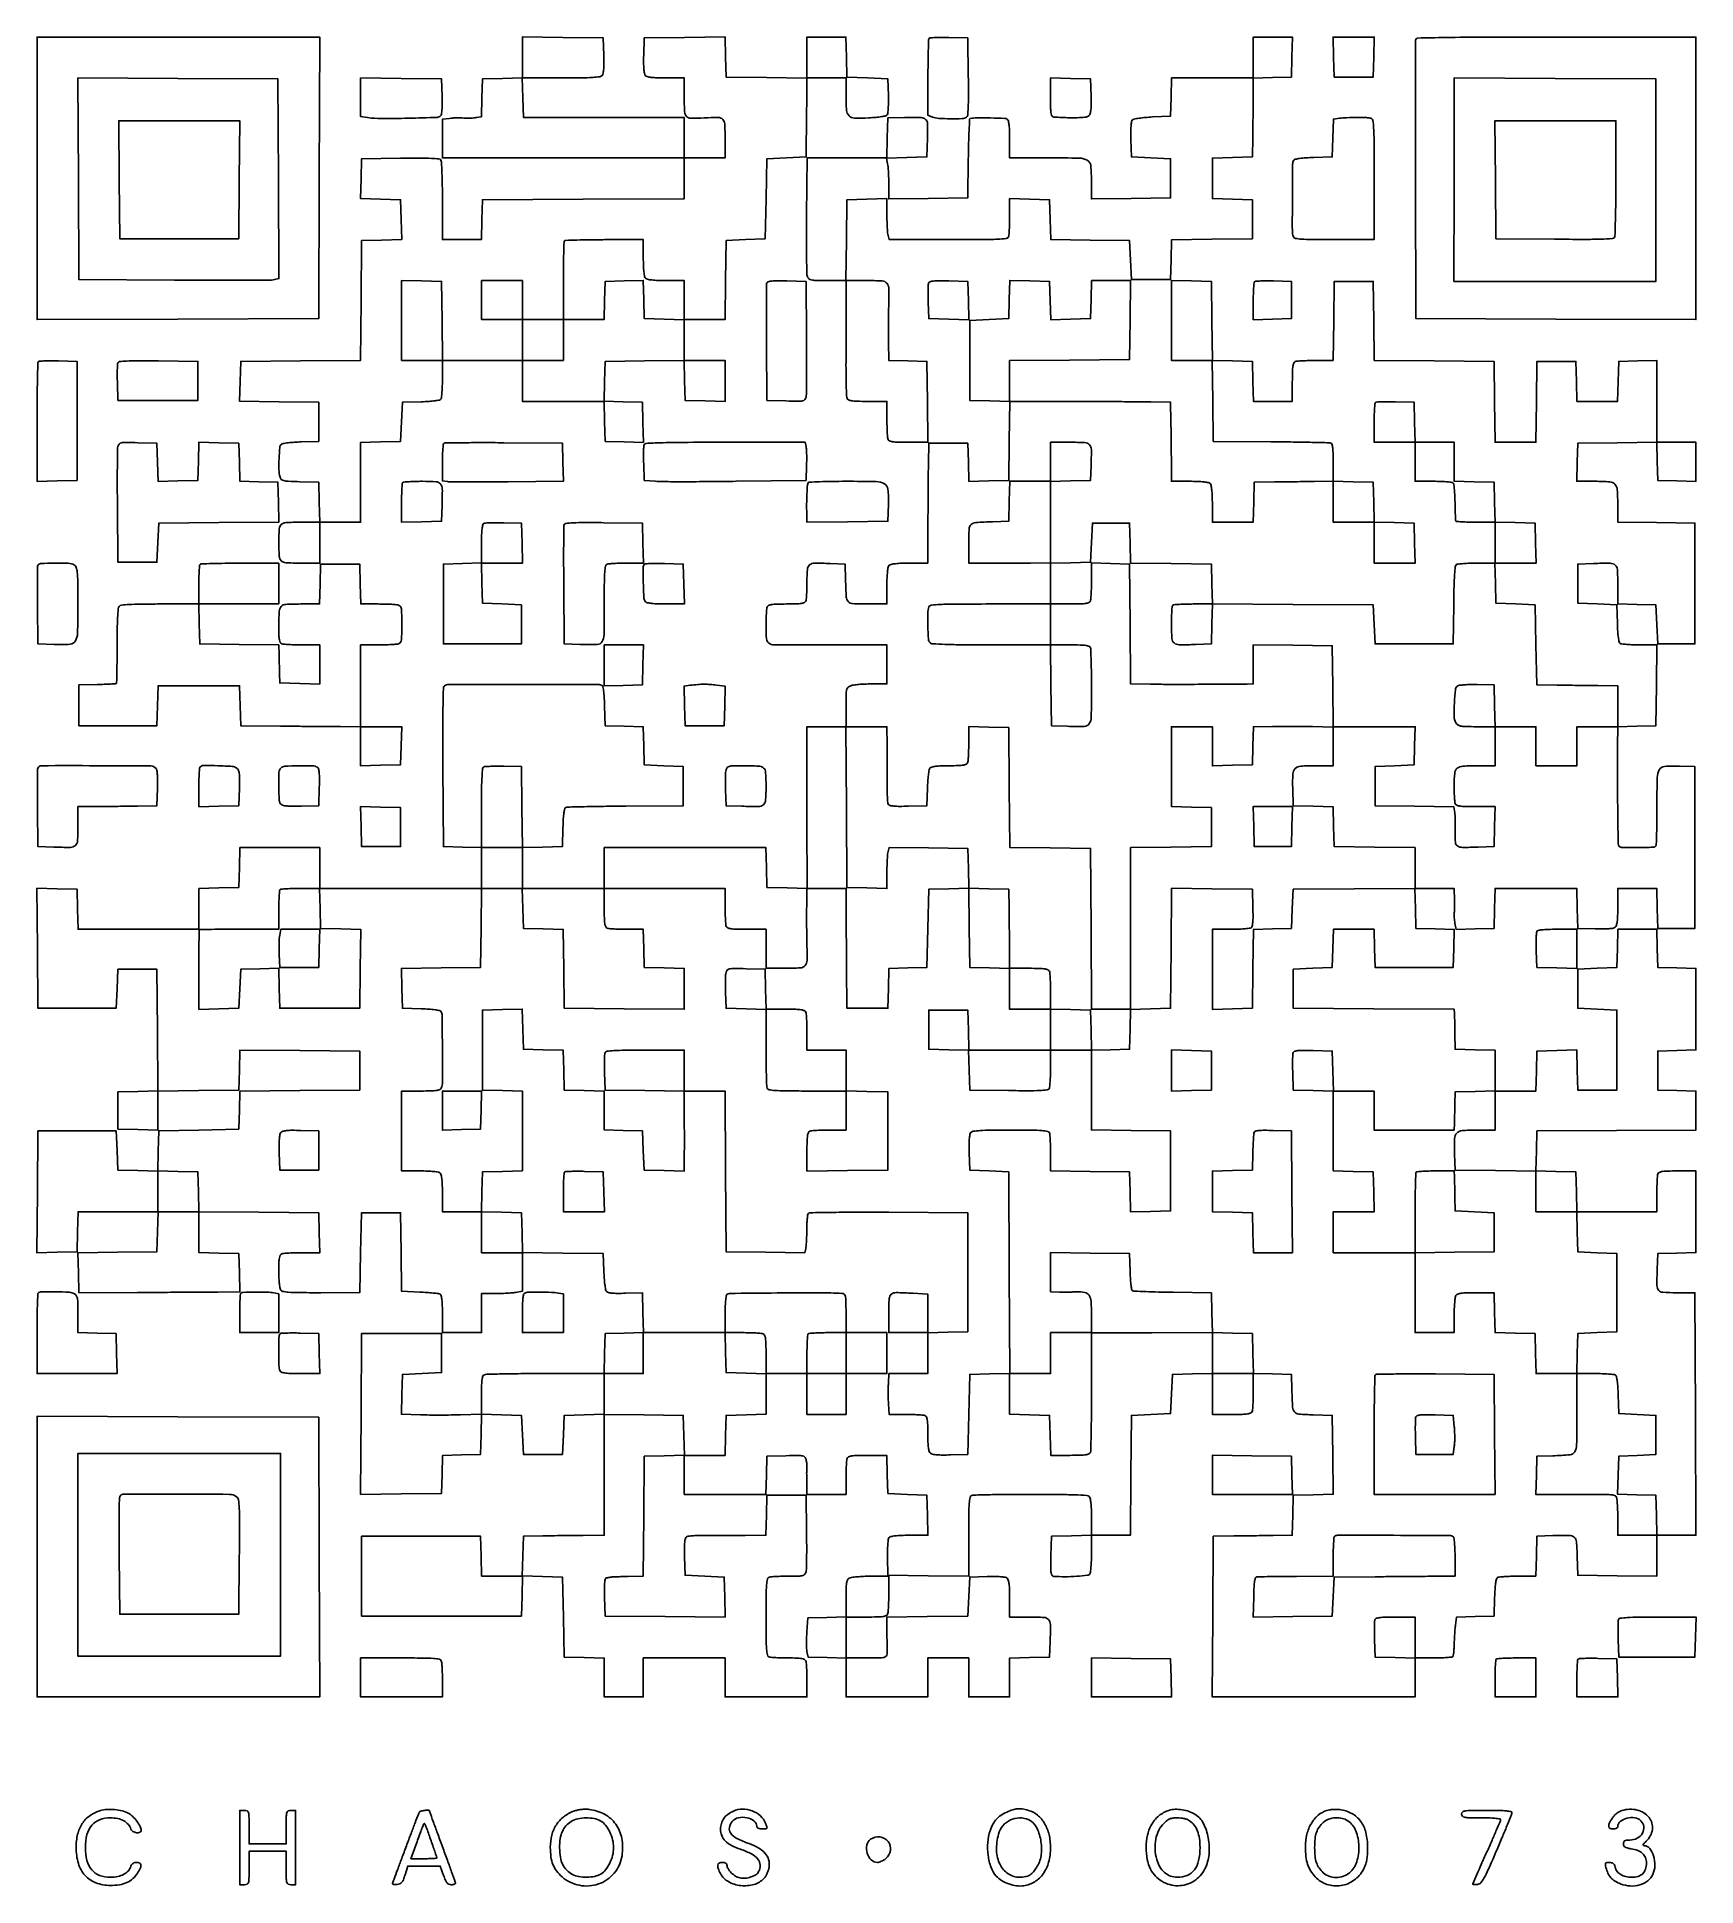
# Model space of a CAD drawing. Extents: x 179 to 1071, y 112 to 1107.
import ezdxf

# ---------------------------------------------------------------- set-up
doc = ezdxf.new("R2010")
doc.units = 0

msp = doc.modelspace()

# ---------------------------------------------------------------- linework, layer by layer
for points in [[(179, 1030.993714), (179, 954.987428), (254.75, 955.243714), (330.5, 955.5), (330.756286, 1031.25), (331.012572, 1107), (255.006286, 1107), (179, 1107)], [(876.216168, 1096.25), (876.5, 1085.5), (887, 1085.5), (897.5, 1085.5), (897.783832, 1096.25), (898.067663, 1107), (887, 1107), (875.932337, 1107)], [(223.235953, 1030.25), (223.5, 998.5), (255.5, 998.5), (287.5, 998.5), (287.764047, 1030.25), (288.028094, 1062), (255.5, 1062), (222.971906, 1062)], [(396.769888, 954.25), (397.039775, 933), (386.019888, 933), (375, 933), (375, 954.533832), (375, 976.067663), (385.75, 975.783832), (396.5, 975.5)], [(897.783492, 856.783492), (898.066984, 846.066984), (908.783492, 845.783492), (919.5, 845.5), (919.783832, 834.75), (920.067663, 824), (909.033832, 824), (898, 824), (898, 835), (898, 846), (887, 846), (876, 846), (876, 857.033832), (876, 868.067663), (886.75, 867.783832), (897.5, 867.5)], [(484, 768.965017), (484, 757.930034), (494.25, 758.215017), (504.5, 758.5), (504.783832, 769.25), (505.067663, 780), (494.533832, 780), (484, 780)], [(353.215822, 682.284178), (353.5, 671.5), (364, 671.5), (374.5, 671.5), (374.5, 682), (374.5, 692.5), (363.715822, 692.784178), (352.931643, 693.068357)], [(833.216168, 682.25), (833.5, 671.5), (843.5, 671.5), (853.5, 671.5), (853.783832, 682.25), (854.067663, 693), (843.5, 693), (832.932337, 693)], [(810.5, 551), (810.5, 540.5), (799.75, 540.216168), (789, 539.932337), (789, 551), (789, 562.067663), (799.75, 561.783832), (810.5, 561.5)], [(397, 529.465017), (397, 518.930034), (407.25, 519.215017), (417.5, 519.5), (417.784983, 529.75), (418.069966, 540), (407.534983, 540), (397, 540)], [(265.783832, 485.75), (266.067663, 475), (255.033832, 475), (244, 475), (244, 486.033832), (244, 497.067663), (254.75, 496.783832), (265.5, 496.5)], [(179, 289.506286), (179, 214), (255.006326, 214), (331.012652, 214), (330.756326, 289.25), (330.5, 364.5), (254.75, 364.756286), (179, 365.012572)], [(310, 290.5), (310, 236), (255.5, 236), (201, 236), (201, 290.5), (201, 345), (255.5, 345), (310, 345)], [(811, 333.519888), (811, 323), (832.534983, 323), (854.069966, 323), (853.784983, 333.25), (853.5, 343.5), (832.25, 343.769888), (811, 344.039775)], [(746, 224.519888), (746, 214), (767.534983, 214), (789.069966, 214), (788.784983, 224.25), (788.5, 234.5), (767.25, 234.769888), (746, 235.039775)]]:
    msp.add_lwpolyline(points, close=True)
for points in [[(440, 1096.053334), (440, 1085.067663), (429.25, 1084.783832), (418.5, 1084.5), (418.215811, 1074.321946), (417.931622, 1064.143892), (415.215811, 1063.642648, -0.026904), (413.894043, 1063.47157, -0.011663), (412.12277, 1063.380101, -0.011502), (410.23028, 1063.370134, -0.014987), (408.5, 1063.452745, 0.01596), (406.696239, 1063.535346, 0.009864), (404.573438, 1063.522861, 0.00989), (402.474578, 1063.427531, 0.017493), (400.75, 1063.254235), (397, 1062.744384), (397, 1052.372192), (397, 1042), (462, 1042), (527, 1042), (527, 1031.008612), (527, 1020.017225), (472.75, 1019.758612), (418.5, 1019.5), (418.216168, 1008.75), (417.932337, 998), (407.466168, 998), (397, 998), (396.984687, 1018.75, 0.003624), (396.920445, 1026.794267, 0.005518), (396.73694, 1033.777994, 0.002226), (396.487757, 1039.741765, 0.130565), (396.162796, 1040.77083, 0.230932), (395.095412, 1041.427241, 0.012869), (391.091209, 1041.714887, 0.012029), (384.928451, 1041.849994, 0.002701), (374.428109, 1041.77083), (353.5, 1041.5), (353.216515, 1030.784171), (352.93303, 1020.068343), (363.716515, 1019.784171), (374.5, 1019.5), (374.783485, 1008.784171), (375.06697, 998.068343), (364.283485, 997.784171), (353.5, 997.5), (353.236165, 965.263835), (352.97233, 933.02767), (320.736165, 932.763835), (288.5, 932.5), (288.216371, 921.769986), (287.932742, 911.039971), (309.216371, 910.769986), (330.5, 910.5), (330.5, 900), (330.5, 889.5), (321.054124, 889.209882, 0.009679), (317.346001, 889.024093, 0.013265), (314.020329, 888.704018, 0.009997), (311.288784, 888.312199, 0.133347), (310.373712, 887.89519, 0.200937), (309.513625, 886.249066, 0.010887), (309.13607, 880.274786, 0.017363), (309.096368, 874.275266, 0.054329), (309.64524, 870.28388, 0.138969), (310.357275, 869.044245, 0.136799), (311.617962, 868.353332, 0.046209), (314.098216, 868.011195, 0.004192), (320.349905, 867.78388), (330.5, 867.5), (330.783832, 856.75), (331.067663, 846), (320.650463, 846, 0.011662), (312.778173, 845.816363, 0.179701), (310.324435, 844.772417, 0.191928), (309.229013, 842.406997, 0.013613), (309.027309, 835, 0.013589), (309.228611, 827.594846, 0.191575), (310.322049, 825.228901, 0.179999), (312.771617, 824.184186, 0.011737), (320.616631, 824), (331, 824), (331, 835), (331, 846), (342, 846), (353, 846), (353, 867.466168), (353, 888.932337), (363.75, 889.216168), (374.5, 889.5), (375, 900), (375.5, 910.5), (385.464966, 910.788805, 0.00836), (389.800174, 910.987032, 0.019108), (393.055937, 911.315749, 0.01918), (395.411, 911.737468, 0.199883), (396.199653, 912.288805, 0.117226), (396.504905, 913.172107, 0.006962), (396.747767, 916.008274, 0.010173), (396.922789, 919.426877, 0.007309), (396.984687, 923.25), (397, 933), (418.5, 933), (440, 933), (440, 922), (440, 911), (461.966168, 911), (483.932337, 911), (484.216168, 900.25), (484.5, 889.5), (494.78419, 889.214639), (505.068381, 888.929279), (504.78419, 899.714639), (504.5, 910.5), (494.216527, 910.785353), (483.933054, 911.070705), (484.216527, 921.785353), (484.5, 932.5), (505.715968, 932.769789), (526.931935, 933.039577), (527.215968, 922.269789), (527.5, 911.5), (538.25, 911.216168), (549, 910.932337), (549, 921.966168), (549, 933), (538, 933), (527, 933), (527, 944), (527, 955), (537.980112, 955), (548.960225, 955), (549.230112, 976.25), (549.5, 997.5), (560, 998), (570.5, 998.5), (571, 1020), (571.5, 1041.5), (582, 1042), (592.5, 1042.5), (592.652492, 1053.5, 0.000324), (592.717978, 1058.45558, 0.0002), (592.788832, 1064.279687, 0.000201), (592.8542, 1070.032594, 0.000362), (592.902492, 1074.75), (593, 1085), (603.5, 1085), (614, 1085), (614, 1075.571429, 0.017153), (614.274666, 1067.56721, 0.182957), (615.609875, 1064.659806, 0.190438), (618.508868, 1063.427293, 0.018832), (626.221967, 1063.52008, 0.009657), (630.160922, 1063.792311, 0.020526), (633.190282, 1064.186401, 0.021205), (635.399639, 1064.663814, 0.184817), (636.201867, 1065.237414, 0.123832), (636.519232, 1066.139898, 0.009142), (636.71299, 1068.772865, 0.012269), (636.810682, 1071.960642, 0.008986), (636.768663, 1075.5), (636.5, 1084.5), (625.5, 1085), (614.5, 1085.5), (614.216168, 1096.25), (613.932337, 1107), (603.466168, 1107), (593, 1107), (593, 1095.980498), (593, 1084.960995), (571.25, 1085.230498), (549.5, 1085.5), (549.215971, 1096.269408), (548.931943, 1107.038815), (527.215971, 1106.769408), (505.5, 1106.5), (505.211141, 1097.149285, 0.009044), (505.15859, 1093.042317, 0.018924), (505.296386, 1089.849829, 0.020746), (505.587315, 1087.486141, 0.132968), (506.083586, 1086.399285, 0.154085), (507.124417, 1085.728754, 0.035127), (509.205854, 1085.314808, 0.024181), (512.346734, 1085.070162, 0.007345), (517.122445, 1085), (527, 1085), (527, 1074.616631, 0.011437), (527.180377, 1066.73228, 0.183493), (528.221517, 1064.32826, 0.201455), (530.555518, 1063.337162, 0.014178), (537.801517, 1063.513862, -0.013725), (545.309193, 1063.703742, -0.197464), (547.725544, 1062.704629, -0.187206), (548.808668, 1060.270625, -0.01214), (549, 1052.391592), (549, 1042), (538, 1042), (527, 1042), (527, 1052.827108), (527, 1063.654215), (483.75, 1063.71578), (440.5, 1063.777346), (440.216168, 1074.388673), (439.932337, 1085), (460.843724, 1085, 0.00261), (471.72827, 1085.056821, 0.013218), (477.794432, 1085.280612, 0.017933), (481.578855, 1085.657152, 0.187927), (482.916414, 1086.399285, 0.132968), (483.412685, 1087.486141, 0.020746), (483.703614, 1089.849829, 0.018924), (483.84141, 1093.042317, 0.009044), (483.788859, 1097.149285), (483.5, 1106.5), (461.75, 1106.769502), (440, 1107.039005)], [(833, 1096), (833, 1085), (811.034983, 1085), (789.069966, 1085), (788.784983, 1074.75), (788.5, 1064.5), (778.795366, 1064, 0.009872), (774.998785, 1063.72915, 0.01383), (771.622745, 1063.326791, 0.010099), (768.859244, 1062.862439, 0.151354), (768.005718, 1062.410352, 0.161707), (767.553235, 1061.503079, 0.016598), (767.28949, 1059.088478, 0.01752), (767.16002, 1055.89883, 0.009076), (767.210352, 1051.910352), (767.5, 1042.5), (778, 1042), (788.5, 1041.5), (788.5, 1031), (788.5, 1020.5), (767.25, 1020.230112), (746, 1019.960225), (746, 1029.045854, 0.02273), (745.60004, 1037.839391, 0.246733), (743.731647, 1040.724361, 0.124246), (739.578115, 1041.851831, 0.004459), (722.964816, 1042), (702, 1042), (702, 1051.877555, 0.007922), (701.928948, 1056.361945, 0.020737), (701.693561, 1059.573843, 0.024414), (701.323363, 1061.818648, 0.175179), (700.75, 1062.735009, 0.158843), (699.279205, 1063.271565, 0.003576), (691.68439, 1063.481219, 0.007484), (684.461557, 1063.520778, 0.0462), (680.769888, 1063.143567, 0.344016), (680.46906, 1062.796373, 0.001148), (680.174966, 1056.799985, 0.005292), (679.925888, 1049.908007, 0.00321), (679.769888, 1041.75), (679.5, 1020.5), (658.25, 1020.230112), (637, 1019.960225), (637, 1027.855112, 0.006985), (636.954608, 1031.104292, 0.007065), (636.818464, 1034.338556, 0.006913), (636.621298, 1037.149562, 0.028393), (636.382006, 1038.839971), (635.764011, 1041.929943), (646.632006, 1042.214971), (657.5, 1042.5), (657.78412, 1052.671783, 0.011698), (657.819555, 1060.492905, 0.208471), (656.793303, 1062.731073, 0.180451), (654.389952, 1063.670889, 0.008401), (645.5, 1063.661118), (636.5, 1063.5), (636.216168, 1052.75), (635.932337, 1042), (614.494455, 1042), (593.056573, 1042), (592.778286, 1011.25, 0.002261), (592.724186, 999.303204, 0.003388), (592.794789, 988.871875, 0.001418), (592.940908, 979.952179, 0.073281), (593.225249, 978.25, 0.125713), (594.018191, 976.990653, 0.138991), (595.290443, 976.324198, 0.047492), (597.727601, 976.051541, 0.004125), (603.975249, 976), (614, 976), (614.055737, 965.25, -0.001279), (614.070132, 959.7704, -0.00043), (614.063816, 951.772259, -0.000427), (614.041661, 942.923235, -0.000489), (614.004973, 934.464075, 0.0031), (614.011874, 926.662425, 0.004564), (614.122972, 919.810193, 0.002203), (614.295972, 913.996098, 0.083255), (614.556225, 912.714075, 0.186987), (615.371454, 911.814248, 0.077932), (616.957918, 911.307053, 0.033496), (619.819265, 911.05773, 0.004987), (625.606989, 911), (636, 911), (636, 901.581787, 0.005951), (636.044305, 897.859224, 0.007831), (636.178303, 894.465525, 0.005915), (636.367894, 891.638111, 0.07203), (636.606989, 890.581787, 0.205372), (637.399052, 889.767428, 0.062982), (639.0895, 889.302552, 0.030315), (642.047791, 889.059548, 0.005337), (647.626491, 889), (658.039005, 889), (657.769502, 910.75), (657.5, 932.5), (647.25, 932.784983), (637, 933.069966), (636.855698, 942.784983, -0.003189), (636.818272, 947.201749, -0.001884), (636.827096, 952.475216, -0.001885), (636.875596, 957.740657, -0.003232), (636.960967, 962.130647, 0.009727), (637.022804, 971.709177, 0.177385), (635.953471, 974.51503, 0.203281), (633.376464, 975.774097, 0.013344), (624.91311, 976), (613.960995, 976), (614.230498, 997.75), (614.5, 1019.5), (625.25, 1019.783832), (636, 1020.067663), (636.013655, 1011.283832, 0.006226), (636.063072, 1007.755838, 0.007343), (636.200423, 1004.419313, 0.006519), (636.394183, 1001.610169, 0.045014), (636.630286, 1000.25), (637.233263, 998), (669.009643, 998, 0.001271), (687.33481, 998.046596, 0.010931), (695.520404, 998.26722, 0.017022), (700.201649, 998.655944, 0.278777), (701.393011, 999.581787, 0.0721), (701.632128, 1000.638889, 0.005887), (701.821697, 1003.475463, 0.007809), (701.955696, 1006.880092, 0.00593), (702, 1010.615619), (702, 1020.067663), (712.75, 1019.783832), (723.5, 1019.5), (723.783631, 1008.76979), (724.067262, 998.03958), (745.283631, 997.76979), (766.5, 997.5), (767, 987), (767.5, 976.5), (778, 976.5), (788.5, 976.5), (788.783635, 987.230591), (789.06727, 997.961183), (810.783635, 998.230591), (832.5, 998.5), (832.5, 1009), (832.5, 1019.5), (821.75, 1019.783832), (811, 1020.067663), (811, 1031), (811, 1041.932337), (821.75, 1042.216168), (832.5, 1042.5), (832.703106, 1053, 0.001197), (832.784366, 1057.794699, 0.000692), (832.860325, 1063.563161, 0.000691), (832.920537, 1069.352057, 0.00116), (832.953106, 1074.215017), (833, 1084.930034), (843.25, 1085.215017), (853.5, 1085.5), (853.783832, 1096.25), (854.067663, 1107), (843.533832, 1107), (833, 1107)], [(658.620026, 1106.194205, 0.131462), (658.401069, 1105.466184, 0.001155), (658.235584, 1099.64431, 0.003905), (658.11268, 1092.928334, 0.002498), (658.069806, 1085.123999), (658.059743, 1064.927784), (660.594971, 1063.963892, 0.07563), (663.883436, 1063.254905, 0.013602), (670.16317, 1063.040228, 0.010708), (676.495779, 1063.131709, 0.133198), (678.77083, 1063.837204, 0.230932), (679.427241, 1064.904588, 0.012869), (679.714887, 1068.908791, 0.012029), (679.849994, 1075.071549, 0.002701), (679.77083, 1085.571891), (679.5, 1106.5), (669.330091, 1106.784099, 0.008166), (665.393338, 1106.829756, 0.012573), (661.988922, 1106.728008, 0.006967), (659.173442, 1106.533552, 0.237925)], [(920.460009, 1105.75, 0.090591), (920.266358, 1104.709509, 0.000109), (920.198937, 1082.982812, 0.000984), (920.176611, 1058.652573, 0.000605), (920.241394, 1030), (920.5, 955.5), (995.75, 955.243674), (1071, 954.987348), (1071, 1030.993674), (1071, 1107), (995.968615, 1107, 0.000668), (957.448289, 1106.948566, 0.003471), (936.19131, 1106.744245, 0.001205), (921.475143, 1106.465155, 0.305157)], [(308.758677, 1030.77123), (309.017354, 977.04246), (306.758677, 976.494347, -0.057902), (304.987826, 976.276519, -0.000418), (290.035361, 976.188577, -0.001589), (272.903102, 976.156579, -0.001017), (253, 976.223117), (201.5, 976.5), (201.241383, 1030.758691), (200.982767, 1085.017383), (254.741383, 1084.758691), (308.5, 1084.5)], [(353, 1074.6074), (353, 1064.175796), (356.75, 1063.658372, 0.034604), (364.141096, 1063.155497, 0.00562), (378.536863, 1063.33528, 0.001816), (394.071377, 1063.760416, 0.190821), (395.989234, 1064.589648, 0.16183), (396.445358, 1065.49948, 0.016938), (396.710654, 1067.902486, 0.017679), (396.840463, 1071.087865, 0.009037), (396.789648, 1075.089648), (396.5, 1084.5), (374.75, 1084.769502), (353, 1085.039005)], [(724, 1074.533832, 0.004181), (724.050959, 1068.439844, 0.03667), (724.293541, 1065.752728, 0.10918), (724.820916, 1064.435558, 0.235239), (725.75, 1063.9154, 0.004958), (734.255753, 1063.588715, 0.018776), (739.578882, 1063.637026, 0.026655), (743.053097, 1063.985326, 0.159375), (744.654562, 1064.797419, 0.129197), (745.324709, 1065.945311, 0.041201), (745.699636, 1067.904304, 0.026679), (745.856625, 1070.841368, 0.007835), (745.786103, 1075.357531), (745.5, 1084.5), (734.75, 1084.783832), (724, 1085.067663)], [(1049.5, 1030), (1049.5, 975.5), (995.211905, 975.5), (940.92381, 975.5), (940.942857, 1025.75, -0.000032), (940.951538, 1045.331386, -0.000047), (940.961905, 1062.563467, -0.000022), (940.972765, 1077.239555, -0.00086), (940.980952, 1080.508612), (941, 1085.017225), (995.25, 1084.758612), (1049.5, 1084.5)], [(879.284312, 1063.287306), (876.068624, 1062.878401), (875.784312, 1052.689201), (875.5, 1042.5), (865.535034, 1042.211195, 0.00836), (861.199826, 1042.012968, 0.019108), (857.944063, 1041.684251, 0.01918), (855.589, 1041.262532, 0.199883), (854.800347, 1040.711195, 0.14012), (854.156905, 1038.536674, 0.001141), (854.030814, 1020.480041, 0.001635), (854.005543, 1002.811315, 0.091395), (854.606989, 999.581787, 0.258697), (855.662537, 998.696146, 0.030015), (858.835307, 998.275578, 0.015901), (864.485827, 998.049566, 0.002045), (876.606989, 998), (898, 998), (898, 1030.432612, 0.001076), (897.957485, 1050.180203, 0.012218), (897.733071, 1057.986311, 0.025505), (897.296597, 1062.160987, 0.30003), (896.25, 1063.31149, 0.055737), (893.842627, 1063.646638, 0.007099), (888.60415, 1063.713547, 0.008942), (883.211298, 1063.609399, 0.022325)], [(963.235953, 1030.25), (963.5, 998.5), (994.93202, 998.235498, 0.001697), (1010.901959, 998.155315, 0.00816), (1019.995146, 998.288929, 0.006635), (1026.009704, 998.555446, 0.241447), (1027.166708, 999.235498, 0.134731), (1027.492293, 1000.296498, 0.001088), (1027.738089, 1009.161365, 0.003824), (1027.920853, 1019.372002, 0.002438), (1027.984687, 1031.25), (1028, 1062), (995.485953, 1062), (962.971906, 1062)], [(505, 988.2, 0.008695), (505.074295, 983.928253, 0.018472), (505.311224, 980.630442, 0.019349), (505.671932, 978.200304, 0.150969), (506.2, 977.2, 0.150969), (507.200304, 976.671932, 0.019349), (509.630442, 976.311224, 0.018472), (512.928253, 976.074295, 0.008695), (517.2, 976), (527, 976), (527, 965.466168), (527, 954.932337), (516.25, 955.216168), (505.5, 955.5), (505.214635, 965.784593), (504.92927, 976.069185), (494.714635, 975.784593), (484.5, 975.5), (484.215017, 965.25), (483.930034, 955), (472.965017, 955), (462, 955), (462, 944), (462, 933), (451, 933), (440, 933), (440, 944), (440, 955), (429, 955), (418, 955), (418, 965.5), (418, 976), (429, 976), (440, 976), (440, 965.5), (440, 955), (451, 955), (462, 955), (462, 975.833333, -0.002993), (462.048097, 983.867578, -0.004756), (462.195833, 990.742708, -0.001277), (462.396201, 996.712325, -0.189545), (462.666667, 997.333333, -0.189545), (463.287675, 997.603799, -0.001277), (469.257292, 997.804167, -0.004756), (476.132422, 997.951903, -0.002993), (484.166667, 998), (505, 998)], [(701.785353, 965.783473), (701.5, 955.5), (691, 955), (680.5, 954.5), (680.5, 933), (680.5, 911.5), (691.269789, 911.215968), (702.039577, 910.931935), (701.769789, 889.715968), (701.5, 868.5), (690.785353, 868.216527), (680.070705, 867.933054), (679.785353, 878.216527), (679.5, 888.5), (669, 888.5), (658.5, 888.5), (658.322108, 877.5, 0.00159), (658.248715, 871.850541, 0.000515), (658.17529, 863.489063, 0.000513), (658.112764, 854.192378, 0.000577), (658.072108, 845.25), (658, 824), (648.2, 824, 0.008695), (643.928253, 823.925705, 0.018472), (640.630442, 823.688776, 0.019349), (638.200304, 823.328068, 0.150969), (637.2, 822.8, 0.150969), (636.671932, 821.799696, 0.019349), (636.311224, 819.369558, 0.018472), (636.074295, 816.071747, 0.008695), (636, 811.8), (636, 802), (625.519052, 802, -0.011573), (617.528292, 802.184972, -0.199796), (615.214363, 803.27627, -0.170244), (614.170229, 805.756564, -0.007926), (613.75078, 815), (613.5, 823.5), (605.503355, 823.796504, 0.010103), (597.069118, 823.93869, 0.166036), (594.441046, 823.031403, 0.212516), (593.24109, 820.784456, 0.017928), (593, 814.062735, -0.00629), (592.955668, 810.539052, -0.008172), (592.821697, 807.313053, -0.006355), (592.631765, 804.625722, -0.070903), (592.393011, 803.581787, -0.200263), (591.622124, 802.773476, -0.065784), (590.010808, 802.305916, -0.03193), (587.207285, 802.060828, -0.00584), (582, 802, 0.00584), (576.792715, 801.939172, 0.03193), (573.989192, 801.694084, 0.065784), (572.377876, 801.226524, 0.200263), (571.606989, 800.418213, 0.070792), (571.368268, 799.375477, 0.006399), (571.178303, 796.701145, 0.008206), (571.044334, 793.490764, 0.006324), (571, 789.9856, 0.019084), (571.257545, 783.240452, 0.215958), (572.511726, 780.953994, 0.157794), (575.266413, 780.008306, 0.009147), (584.290209, 780.013768, -0.003211), (589.205982, 780.075104, -0.000856), (597.036811, 780.109115, -0.000868), (605.938894, 780.117089, -0.000895), (614.75, 780.093918), (636, 780), (636, 769.5), (636, 759), (627.5651, 759, 0.010473), (624.147713, 758.928411, 0.011635), (620.854453, 758.713521, 0.011038), (618.061842, 758.403665, 0.05775), (616.5651, 758.024751, 0.096559), (615.077007, 757.100388, 0.151896), (614.334096, 755.805711, 0.051316), (614.04928, 753.38078, 0.003594), (614, 746.524751), (614, 736), (603.5, 736), (593, 736), (592.97649, 728.75, 0.000861), (592.969494, 724.152788, 0.000083), (592.973573, 712.971243, 0.000105), (592.983449, 699.640876, 0.000083), (592.999573, 685.215934), (593.046167, 648.931868), (582.273083, 649.215934), (571.5, 649.5), (571.216168, 660.25), (570.932337, 671), (527.466168, 671), (484, 671), (484, 660), (484, 649), (462, 649), (440, 649), (440, 659.966168), (440, 670.932337), (450.75, 671.216168), (461.5, 671.5), (461.78548, 681.795, -0.007314), (461.982979, 686.455625, -0.020802), (462.302787, 689.689389, -0.023434), (462.720352, 691.895871, -0.2475), (463.3049, 692.563507, -0.08579), (464.29574, 692.759462, -0.000552), (473.276916, 692.965922, -0.002201), (483.555101, 693.145585, -0.001401), (495.51942, 693.268507), (526.5, 693.5), (526.5, 704), (526.5, 714.5), (516, 715), (505.5, 715.5), (505.215399, 725.715399), (504.930798, 735.930798), (494.715399, 736.215399), (484.5, 736.5), (484.212654, 746.964064, 0.008911), (484.027142, 751.058784, 0.013938), (483.706738, 754.571194, 0.008833), (483.314802, 757.424498, 0.219174), (482.886527, 758.07013, 0.139102), (480.672, 758.700086, 0.000233), (440.485366, 758.710055, 0.000234), (400.299505, 758.682495, 0.13899), (398.083462, 758.051582, 0.252737), (397.518766, 757.070144, 0.001914), (397.297051, 747.508331, 0.004939), (397.17404, 734.528836, 0.001419), (397.239122, 714.43426), (397.5, 671.5), (407.75, 671.215017), (418, 670.930034), (418, 659.965017), (418, 649), (374.5, 649), (331, 649), (331, 660), (331, 671), (309.533832, 671), (288.067663, 671), (287.783832, 660.25), (287.5, 649.5), (276.75, 649.216168), (266, 648.932337), (266, 637.966168), (266, 627), (233.533832, 627), (201.067663, 627), (200.783832, 637.75), (200.5, 648.5), (189.736102, 648.783973), (178.972204, 649.067945), (179.236102, 616.783973), (179.5, 584.5), (200.5, 584.5), (221.5, 584.5), (222, 595), (222.5, 605.5), (233, 605.5), (243.5, 605.5), (243.763621, 572.78397), (244.027242, 540.06794), (233.263621, 539.78397), (222.5, 539.5), (222.5, 529.5), (222.5, 519.5), (233.25, 519.216168), (244, 518.932337), (244, 529.446666), (244, 539.960995), (265.75, 540.230498), (287.5, 540.5), (287.783972, 551.263808), (288.067944, 562.027617), (320.283972, 561.763808), (352.5, 561.5), (352.5, 551), (352.5, 540.5), (320.284831, 540.236193), (288.069661, 539.972386), (287.784831, 529.736193), (287.5, 519.5), (266, 519), (244.5, 518.5), (244.215829, 507.716515), (243.931657, 496.93303), (233.215829, 497.216515), (222.5, 497.5), (222, 508), (221.5, 518.5), (200.5, 518.5), (179.5, 518.5), (179.236292, 485.716029), (178.972584, 452.932058), (189.736292, 453.216029), (200.5, 453.5), (200.783832, 464.25), (201.067663, 475), (222.567663, 475), (244.067663, 475), (243.783832, 464.25), (243.5, 453.5), (222.216371, 453.230014), (200.932742, 452.960029), (201.216371, 442.230014), (201.5, 431.5), (233, 431.619058, 0.000245), (245.92406, 431.67425, 0.000254), (258.708714, 431.741607, 0.000244), (269.783891, 431.810989, 0.001089), (276.284983, 431.869058), (288.069966, 432), (287.784983, 442.25), (287.5, 452.5), (276.75, 452.783832), (266, 453.067663), (266, 464.047685), (266, 475.027706), (298.25, 474.763853), (330.5, 474.5), (330.783832, 463.75), (331.067663, 453), (321.615619, 453, 0.00593), (317.880092, 452.955696, 0.007809), (314.475463, 452.821697, 0.005887), (311.638889, 452.632128, 0.0721), (310.581787, 452.393011, 0.188329), (309.787918, 451.670019, 0.071886), (309.31469, 450.223948, 0.035943), (309.06419, 447.749366, 0.007258), (309, 443.32727, 0.009887), (309.06651, 439.963907, 0.012432), (309.267074, 436.854244, 0.010616), (309.553271, 434.274829, 0.090159), (309.909187, 433.169685, 0.215412), (311.151509, 432.215309, 0.038645), (314.110031, 431.757667, 0.017506), (319.501099, 431.535379, 0.002005), (331.659187, 431.508733), (352.5, 431.546612), (353, 453.023306), (353.5, 474.5), (364, 474.5), (374.5, 474.5), (374.769551, 453.365522), (375.039103, 432.231044), (384.769551, 431.835524, -0.006929), (388.587919, 431.627281, -0.009555), (392.008868, 431.327351, -0.00662), (394.846901, 430.985715, -0.106468), (395.75, 430.660985, -0.200997), (396.331606, 429.840721, -0.026002), (396.698973, 427.67557, -0.021483), (396.931155, 424.505891, -0.00754), (397, 419.940983), (397, 410), (407.5, 410), (418, 410), (418, 420.5), (418, 431), (425.25, 431.011006, 0.007384), (428.300722, 431.060694, 0.006558), (431.471875, 431.200855, 0.006596), (434.322224, 431.402079, 0.020037), (436.25, 431.641848), (440, 432.261685), (440, 442.650345), (440, 453.039005), (461.75, 452.769502), (483.5, 452.5), (483.790118, 443.054124, 0.010612), (483.983292, 439.337379, 0.014279), (484.325445, 435.984828, 0.011324), (484.748958, 433.236709, 0.130018), (485.20511, 432.252858, 0.155416), (486.198291, 431.61667, 0.039597), (488.102117, 431.265925, 0.026248), (490.988679, 431.119878, 0.007761), (495.414992, 431.197133), (504.5, 431.496799), (504.783473, 420.783752), (505.066946, 410.070705), (494.783473, 409.785353), (484.5, 409.5), (484.216168, 398.75), (483.932337, 388), (452.547956, 388, 0.001807), (440.404648, 387.956125, 0.002796), (429.918087, 387.821697, 0.000866), (420.831013, 387.638631, 0.086347), (419.581787, 387.393011, 0.204723), (418.768196, 386.603667, 0.063344), (418.302968, 384.923602, 0.030517), (418.059706, 381.985525, 0.005398), (418, 376.455395), (418, 366.124768), (406.75, 365.812384, -0.004063), (401.695675, 365.713131, -0.00255), (395.783914, 365.675238, -0.002559), (389.963905, 365.697398, -0.004675), (385.216515, 365.784171), (374.93303, 366.068343), (375.216515, 376.784171), (375.5, 387.5), (386, 388), (396.5, 388.5), (396.5, 399), (396.5, 409.5), (375, 409.5), (353.5, 409.5), (353.239363, 366.230468), (352.978725, 322.960936), (374.739363, 323.230468), (396.5, 323.5), (396.784601, 333.715399), (397.069202, 343.930798), (407.284601, 344.215399), (417.5, 344.5), (417.784171, 355.283485), (418.068343, 366.06697), (428.784171, 365.783485), (439.5, 365.5), (440, 355), (440.5, 344.5), (451, 344.5), (461.5, 344.5), (462, 355), (462.5, 365.5), (473.25, 365.783832), (484, 366.067663), (484, 333.533832), (484, 301), (472.75, 300.925726, 0.000756), (467.680609, 300.884593, 0.000467), (461.720312, 300.821651, 0.000468), (455.83123, 300.748444, 0.000842), (451, 300.675726), (440.5, 300.5), (440.216168, 289.75), (439.932337, 279), (429, 279), (418.067663, 279), (417.783832, 289.75), (417.5, 300.5), (385.5, 300.5), (353.5, 300.5), (353.5, 279), (353.5, 257.5), (396.5, 257.5), (439.5, 257.5), (439.784686, 268.334198), (440.069372, 279.168395), (450.784686, 278.834198), (461.5, 278.5), (462, 257), (462.5, 235.5), (473.25, 235.216168), (484, 234.932337), (484, 224.466168), (484, 214), (494.5, 214), (505, 214), (505, 224.5), (505, 235), (527, 235), (549, 235), (549, 224.5), (549, 214), (571, 214), (593, 214), (593, 222.918213, 0.006277), (592.955669, 226.449196, 0.008159), (592.821697, 229.68135, 0.006338), (592.631778, 232.373807, 0.070946), (592.393011, 233.418213, 0.191652), (591.656877, 234.216173, 0.070258), (590.167248, 234.687898, 0.03479), (587.605148, 234.936805, 0.006824), (582.974799, 235, -0.006352), (579.484808, 235.044336, -0.008233), (576.287222, 235.178303, -0.006434), (573.623534, 235.368294, -0.070701), (572.581787, 235.606989, -0.25694), (571.699082, 236.652022, -0.031157), (571.276325, 239.739087, -0.016334), (571.049835, 245.241252, -0.002119), (571, 257, -0.002119), (571.049835, 268.758748, -0.016334), (571.276325, 274.260913, -0.031157), (571.699082, 277.347978, -0.25694), (572.581787, 278.393011, -0.070903), (573.625722, 278.631765, -0.006355), (576.313053, 278.821697, -0.008172), (579.539052, 278.955668, -0.00629), (583.062735, 279, 0.004792), (588.571607, 279.0528, 0.053684), (590.742444, 279.328737, 0.154249), (591.857617, 279.996875, 0.121601), (592.514659, 281.25, 0.054895), (592.724598, 282.840683, 0.002293), (592.821708, 288.567187, 0.003942), (592.85221, 295.365834, 0.002788), (592.783711, 303), (592.5, 322.5), (582, 322.5), (571.5, 322.5), (571.216168, 311.75), (570.932337, 301), (559.716168, 300.937986, -0.000941), (554.72994, 300.919805, -0.000623), (549.004124, 300.916842, -0.000627), (543.440907, 300.927876, -0.00122), (539, 300.95309, 0.008376), (535.267205, 300.920862, 0.011482), (531.912207, 300.758528, 0.008361), (529.138138, 300.513688, 0.119889), (528.211769, 300.182459, 0.19297), (527.605143, 299.309896, 0.033421), (527.279663, 297.285875, 0.023559), (527.138636, 294.189726, 0.006866), (527.211769, 289.417355), (527.5, 279.5), (538, 279), (548.5, 278.5), (548.783973, 267.736102), (549.067945, 256.972204), (516.783973, 257.236102), (484.5, 257.5), (484.215017, 267.75, -0.005701), (484.131666, 272.833769, -0.025298), (484.267872, 275.81914, -0.042295), (484.592015, 277.593223, -0.313728), (485.215017, 278.11535, 0.009077), (485.779979, 278.176421, 0.006293), (486.416286, 278.265064, 0.006348), (487.025475, 278.365688, 0.012974), (487.5, 278.463035, -0.04467), (488.200358, 278.56102, -0.002025), (490.625618, 278.671865, -0.003374), (493.508206, 278.772433, -0.002409), (496.736147, 278.847686), (504.972294, 279), (505.236147, 311.25), (505.5, 343.5), (516.25, 343.783832), (527, 344.067663), (527, 333.533832), (527, 323), (548.965017, 323), (570.930034, 323), (571.215017, 333.25), (571.5, 343.5), (581.722245, 343.784677, -0.003488), (588.334543, 343.922669, -0.050684), (590.662172, 343.718733, -0.165802), (591.830539, 343.053969, -0.120322), (592.534088, 341.720206, -0.014931), (592.746531, 340.752221, -0.015552), (592.897539, 339.786309, -0.015411), (592.976104, 338.945432, -0.063258), (592.943422, 338.435529, 0.043569), (592.876339, 337.788254, 0.002158), (592.850897, 335.645124, 0.003471), (592.849335, 333.095394, 0.002501), (592.881579, 330.25), (593, 323), (603.5, 323), (614, 323), (614, 331.918213, -0.006277), (614.044331, 335.449196, -0.008159), (614.178303, 338.68135, -0.006338), (614.368222, 341.373807, -0.070946), (614.606989, 342.418213, -0.204941), (615.397244, 343.232062, -0.063222), (617.080782, 343.697172, -0.030449), (620.025624, 343.940347, -0.005378), (625.572006, 344), (635.930034, 344), (636.215017, 333.75), (636.5, 323.5), (647, 323), (657.5, 322.5), (657.783832, 311.75), (658.067663, 301), (648.156276, 301, 0.007801), (643.591418, 300.928778, 0.021334), (640.373911, 300.690687, 0.026445), (638.148661, 300.310074, 0.165433), (637.178413, 299.714974, 0.140293), (636.748657, 298.736797, 0.013553), (636.466028, 296.132107, 0.015634), (636.302002, 292.835447, 0.009737), (636.305968, 288.964974), (636.5, 279.5), (658.25, 279.230498), (680, 278.960995), (680, 300.373509, -0.002042), (680.049558, 312.506316, -0.015887), (680.275555, 318.161601, -0.029979), (680.696053, 321.337131, -0.258752), (681.581787, 322.393011, -0.086115), (682.827192, 322.638475, -0.000928), (691.575525, 322.821697, -0.002895), (701.685605, 322.956116, -0.001876), (713.381787, 323, -0.002012), (727.933985, 322.941437, -0.007532), (737.074395, 322.730144, -0.005534), (743.428974, 322.416964, -0.183283), (744.8, 321.8, -0.150842), (745.32772, 320.800954, -0.01939), (745.688563, 318.376818, -0.018512), (745.925628, 315.088767, -0.008739), (746, 310.833832), (746, 301.067663), (735.25, 300.783832), (724.5, 300.5), (724.216168, 289.75, 0.003787), (724.096428, 283.38925, 0.03711), (724.265201, 280.711219, 0.117919), (724.770434, 279.415829, 0.228032), (725.716168, 278.879639, 0.018888), (731.670336, 278.70335, 0.015344), (738.050698, 278.95141, 0.00813), (743.904989, 279.454965, 0.229704), (745.166069, 280.234465, 0.115966), (745.484271, 281.149452, 0.007401), (745.737902, 283.992312, 0.010529), (745.920319, 287.423008, 0.007624), (745.984687, 291.25), (746, 301), (756.486147, 301), (766.972294, 301), (767.236147, 333.25), (767.5, 365.5), (778, 366), (788.5, 366.5), (789, 377), (789.5, 387.5), (800.25, 387.783832), (811, 388.067663), (811, 377.033832), (811, 366), (821.393011, 366, 0.005351), (826.960143, 366.059586, 0.030363), (829.913621, 366.30265, 0.063068), (831.601595, 366.76761, 0.205218), (832.393011, 367.581787, 0.072102), (832.632129, 368.638915, 0.005887), (832.821697, 371.475801, 0.007809), (832.955696, 374.880803, 0.005929), (833, 378.616771), (833, 388.069966), (843.25, 387.784983), (853.5, 387.5), (853.75078, 379, 0.008001), (854.167162, 369.85434, 0.165236), (855.196667, 367.34273, 0.196929), (857.49116, 366.190479, 0.012174), (865.2603, 365.784869), (875.5, 365.5), (875.769789, 344.284032), (876.039577, 323.068065), (865.269789, 322.784032), (854.5, 322.5), (854.216168, 311.75), (853.932337, 301), (843.716168, 300.878498, -0.000018), (839.011865, 300.822715, -0.00001), (833.269749, 300.754941, -0.00001), (827.453221, 300.686515, -0.000016), (822.5, 300.628498), (811.5, 300.5), (811.239377, 257.25), (810.978755, 214), (865.489377, 214), (920, 214), (920, 224.5), (920, 235), (929.940983, 235, 0.00746), (933.786464, 235.057378, 0.011518), (937.105837, 235.233054, 0.00599), (939.864695, 235.476159, 0.233445), (940.372299, 235.793375, 0.10677), (940.574085, 236.362294, 0.00702), (940.773561, 238.103455, 0.009921), (940.942349, 240.203897, 0.007236), (941.049745, 242.543375, -0.005029), (941.157143, 245.132315, -0.003738), (941.325846, 247.988754, -0.003778), (941.525526, 250.681363, -0.008533), (941.726907, 252.716215), (942.216955, 256.932429), (952.358477, 257.216215), (962.5, 257.5), (962.788805, 267.464966, -0.00836), (962.987032, 271.800174, -0.019108), (963.315749, 275.055937, -0.01918), (963.737468, 277.411, -0.199883), (964.288805, 278.199653, -0.117134), (965.171517, 278.504879, -0.006997), (967.998336, 278.747767, -0.010202), (971.406013, 278.922787, -0.007334), (975.216168, 278.984687), (984.932337, 279), (985.216168, 289.75), (985.5, 300.5), (994, 300.795054, -0.010012), (1002.86687, 300.925177, -0.174565), (1005.533568, 299.948742, -0.200378), (1006.781878, 297.54295, -0.013827), (1007.215131, 289.7397), (1007.5, 279.5), (1028.75, 279.230112), (1050, 278.960225), (1050, 289.980112), (1050, 301), (1060.507242, 301), (1071.014483, 301), (1070.757242, 366.25), (1070.5, 431.5), (1060.704844, 431.5, -0.013476), (1053.2306, 431.701484, -0.207462), (1050.977276, 432.826381, -0.175915), (1050.063646, 435.326274, -0.009205), (1050.204946, 444), (1050.5, 452.5), (1060.75, 452.784983), (1071, 453.069966), (1071, 475.034983), (1071, 497), (1061.106989, 497, 0.005748), (1055.836306, 496.939403, 0.031643), (1053.006334, 496.694689, 0.0653), (1051.381554, 496.227587, 0.201158), (1050.606989, 495.418213, 0.07203), (1050.367894, 494.361889, 0.005915), (1050.178303, 491.534475, 0.007831), (1050.044305, 488.140776, 0.005951), (1050, 484.418213), (1050, 475), (1028.533832, 475), (1007.067663, 475), (1006.783832, 485.75), (1006.5, 496.5), (995.716515, 496.784171), (984.93303, 497.068343), (985.216515, 507.784171), (985.5, 518.5), (1028.25, 518.760736), (1071, 519.021473), (1071, 529.475753), (1071, 539.930034), (1060.75, 540.215017), (1050.5, 540.5), (1050.5, 551), (1050.5, 561.5), (1060.75, 561.784983), (1071, 562.069966), (1071, 584), (1071, 605.930034), (1060.75, 606.215017), (1050.5, 606.5), (1050.215017, 616.75), (1049.930034, 627), (1039.5, 627), (1029.069966, 627), (1028.784983, 616.75), (1028.5, 606.5), (1018, 606), (1007.5, 605.5), (1007.5, 595), (1007.5, 584.5), (1018, 584), (1028.5, 583.5), (1028.5, 562), (1028.5, 540.5), (1018, 540.5), (1007.5, 540.5), (1007.215829, 551.283485), (1006.931657, 562.06697), (996.215829, 561.783485), (985.5, 561.5), (985.216168, 550.75), (984.932337, 540), (973.966168, 540), (963, 540), (963, 550.966168), (963, 561.932337), (952.25, 562.216168), (941.5, 562.5), (941.423623, 571, 0.001645), (941.381656, 574.418542, 0.001927), (941.31868, 577.660942, 0.001698), (941.24558, 580.401206, 0.011829), (941.173623, 581.739377), (941, 583.978755), (897.75, 584.239377), (854.5, 584.5), (854.5, 595), (854.5, 605.5), (865, 606), (875.5, 606.5), (875.784983, 616.75), (876.069966, 627), (887, 627), (897.930034, 627), (898.215017, 616.75), (898.5, 606.5), (919.5, 606.5), (940.5, 606.5), (940.784593, 616.714635), (941.069185, 626.92927), (930.784593, 627.214635), (920.5, 627.5), (920.216168, 638.25), (919.932337, 649), (930.466168, 649), (941, 649), (941.118483, 642.75, -0.003315), (941.149254, 640.253473, -0.004066), (941.143574, 637.92126, -0.003396), (941.109567, 635.962285, -0.029059), (941.037521, 635.088333, 0.045893), (941.000523, 634.328185, 0.011807), (941.082528, 633.100599, 0.011919), (941.243255, 631.698722, 0.011864), (941.470807, 630.303921), (942.103537, 626.931177), (952.301769, 627.215588), (962.5, 627.5), (962.783832, 638.25), (963.067663, 649), (985, 649), (1006.932337, 649), (1007.216168, 638.25), (1007.5, 627.5), (1016.850715, 627.211141, 0.009044), (1020.957683, 627.15859, 0.018924), (1024.150171, 627.296386, 0.020746), (1026.513859, 627.587315, 0.132968), (1027.600715, 628.083586, 0.154085), (1028.271246, 629.124417, 0.035127), (1028.685192, 631.205854, 0.024181), (1028.929838, 634.346734, 0.007345), (1029, 639.122445), (1029, 649), (1039.466168, 649), (1049.932337, 649), (1050.216168, 638.25), (1050.5, 627.5), (1060.5, 627.5), (1070.5, 627.5), (1070.5, 671), (1070.5, 714.5), (1062.259538, 714.790288, 0.026313), (1054.133781, 714.648876, 0.25307), (1051.313163, 712.857824, 0.123153), (1050.196776, 708.731782, 0.004835), (1050.046521, 692.921211, -0.002724), (1050.005599, 685.1751, -0.004235), (1049.877338, 678.496392, -0.001353), (1049.702008, 672.72652, -0.130862), (1049.465907, 671.944837, -0.253673), (1048.048308, 671.132502, -0.005125), (1039.517384, 671.019517, -0.005108), (1030.984073, 671.081146, -0.255284), (1029.570909, 671.885267, -0.135808), (1029.207819, 673.131003, -0.00046), (1029.004745, 689.088568, -0.002583), (1028.888857, 706.541809, -0.00195), (1028.935375, 725.715017), (1029, 735.930034), (1039.25, 736.215017), (1049.5, 736.5), (1049.769502, 758.25), (1050.039005, 780), (1040.769502, 780.015313, -0.007682), (1037.13054, 780.077239, -0.010596), (1033.867128, 780.252233, -0.007481), (1031.16344, 780.495474, -0.115873), (1030.288805, 780.800347, -0.199883), (1029.737468, 781.589, -0.01918), (1029.315749, 783.944063, -0.019108), (1028.987032, 787.199826, -0.00836), (1028.788805, 791.535034), (1028.5, 801.5), (1018, 802), (1007.5, 802.5), (1007.5, 813), (1007.5, 823.5), (1016, 823.795054, -0.009911), (1024.962726, 823.92841, -0.179309), (1027.601462, 822.935814, -0.203503), (1028.787682, 820.508945, -0.013279), (1029, 812.515931), (1029, 802.069966), (1039.25, 801.784983), (1049.5, 801.5), (1050, 791), (1050.5, 780.5), (1060.5, 780.5), (1070.5, 780.5), (1070.5, 813), (1070.5, 845.5), (1049.75, 845.770288), (1029, 846.040577), (1029, 855.08603, 0.01457), (1028.755583, 863.471781, 0.175097), (1027.501707, 866.396964, 0.189449), (1024.711466, 867.726606, 0.017561), (1016.929833, 868), (1006.930034, 868), (1007.215017, 878.25), (1007.5, 888.5), (1028.714798, 888.769785), (1049.929597, 889.03957), (1050.214798, 878.769785), (1050.5, 868.5), (1060.75, 868.215017), (1071, 867.930034), (1071, 878.465017), (1071, 889), (1060.5, 889), (1050, 889), (1050, 911.034983), (1050, 933.069966), (1039.75, 932.784983), (1029.5, 932.5), (1029.216168, 921.75), (1028.932337, 911), (1018, 911), (1007.067663, 911), (1006.783832, 921.75), (1006.5, 932.5), (996, 932.5), (985.5, 932.5), (985.230498, 910.75), (984.960995, 889), (974, 889), (963.039005, 889), (962.769502, 910.75), (962.5, 932.5), (930.269847, 932.763827), (898.039695, 933.027654), (897.769847, 954.263827), (897.5, 975.5), (887, 975.5), (876.5, 975.5), (876.230112, 954.25), (875.960225, 933), (866.5619, 933, 0.005963), (862.846957, 932.955694, 0.007843), (859.459683, 932.821697, 0.005931), (856.637653, 932.632094, 0.071989), (855.581787, 932.393011, 0.205218), (854.76761, 931.601595, 0.063068), (854.30265, 929.913621, 0.030363), (854.059586, 926.960143, 0.005351), (854, 921.393011), (854, 911), (843.533832, 911), (833.067663, 911), (832.783832, 921.75), (832.5, 932.5), (821.76979, 932.783631), (811.03958, 933.067262), (810.76979, 954.283631), (810.5, 975.5), (799.75, 975.783832), (789, 976.067663), (789, 954.533832), (789, 933), (799.980498, 933), (810.960995, 933), (811.230498, 911.25), (811.5, 889.5), (842.48058, 889.268507, -0.001441), (854.447358, 889.144598, -0.002261), (864.733506, 888.961923, -0.000581), (873.713093, 888.75139, -0.08566), (874.73058, 888.549892, -0.244962), (875.336711, 887.864252, -0.03085), (875.706224, 885.853984, -0.02314), (875.934783, 882.763933, -0.00689), (876, 878.031385), (876, 868), (865.75, 867.902492, 0.000362), (861.032594, 867.8542, 0.000201), (855.279687, 867.788832, 0.0002), (849.45558, 867.717978, 0.000324), (844.5, 867.652492), (833.5, 867.5), (833.216168, 856.75), (832.932337, 846), (821.966168, 846), (811, 846), (811, 855.8, 0.008695), (810.925705, 860.071747, 0.018472), (810.688776, 863.369558, 0.019349), (810.328068, 865.799696, 0.150969), (809.8, 866.8, 0.150969), (808.799696, 867.328068, 0.019349), (806.369558, 867.688776, 0.018472), (803.071747, 867.925705, 0.008695), (798.8, 868), (789, 868), (788.953106, 878.75, 0.001159), (788.920534, 883.626468, 0.000692), (788.860325, 889.426563, 0.000693), (788.784366, 895.202902, 0.001202), (788.703106, 900), (788.5, 910.5), (778, 910.703106, 0.00286), (772.000723, 910.784827, 0.00053), (760.964063, 910.860325, 0.000569), (748.058345, 910.920249, 0.000519), (734.75, 910.953106), (702, 911), (702, 921.986147), (702, 932.972294), (734.25, 933.236147), (766.5, 933.5), (766.769888, 954.75), (767.039775, 976), (756.554871, 976), (746.069966, 976), (745.784983, 965.75), (745.5, 955.5), (734.785353, 955.216527), (724.070705, 954.933054), (723.785353, 965.216527), (723.5, 975.5), (712.785353, 975.783473), (702.070705, 976.066946)], [(571.467316, 974.775423, 0.089413), (571.270021, 973.738689, 0.000629), (571.194155, 964.757489, 0.002401), (571.169587, 954.462516, 0.001532), (571.235201, 942.490243), (571.5, 911.5), (581.722245, 911.215323, 0.003545), (588.277094, 911.07928, 0.049334), (590.631067, 911.279675, 0.161497), (591.80777, 911.928238, 0.127972), (592.498038, 913.215323, 0.056205), (592.713242, 914.922245, 0.00113), (592.807968, 923.641376, 0.002664), (592.841365, 933.838289, 0.001785), (592.775793, 945.5), (592.5, 975.5), (582.232115, 975.785181, 0.0061), (577.194344, 975.863611, 0.024229), (574.104597, 975.72423, 0.036776), (572.174504, 975.398781, 0.24573)], [(658.44069, 974.706038, 0.08044), (658.24673, 973.777249, 0.005694), (658.156546, 971.121982, 0.007919), (658.135127, 967.937236, 0.005886), (658.208575, 964.420857), (658.5, 955.5), (669.285361, 955.21581), (680.070721, 954.931619), (679.785361, 965.21581), (679.5, 975.5), (669.232115, 975.785181, 0.005806), (664.041094, 975.869045, 0.026058), (661.006728, 975.724611, 0.044386), (659.172066, 975.374845, 0.236067)], [(833.700461, 975.367127, 0.176293), (833.420705, 974.767292, 0.005304), (833.20576, 971.973609, 0.009923), (833.050759, 968.630702, 0.006622), (833, 964.79835), (833, 954.930034), (843.25, 955.215017), (853.5, 955.5), (853.5, 965.5), (853.5, 975.5), (843.950461, 975.783794, 0.007041), (840.240283, 975.841782, 0.010544), (837.000338, 975.778463, 0.005798), (834.297812, 975.637197, 0.182377)], [(179.699448, 932.366114, 0.19269), (179.414302, 931.700394, 0.000624), (179.205463, 922.51115, 0.003314), (179.0504, 912.066836, 0.002054), (179, 899.799502), (179, 867.932337), (189.75, 868.216168), (200.5, 868.5), (200.5, 900.5), (200.5, 932.5), (190.449448, 932.782781, 0.006672), (186.547259, 932.840477, 0.010046), (183.145783, 932.777033, 0.005301), (180.300668, 932.636532, 0.183378)], [(222.436432, 931.69494, 0.081377), (222.244472, 930.767103, 0.005152), (222.157067, 927.976464, 0.007464), (222.136743, 924.63317, 0.005474), (222.210159, 920.924983), (222.5, 911.5), (244, 911.5), (265.5, 911.5), (265.5, 922), (265.5, 932.5), (244.226273, 932.769957, 0.002397), (233.096014, 932.857837, 0.0131), (227.0794, 932.718847, 0.01632), (223.363561, 932.413716, 0.279403)], [(919.783832, 899.75), (920.067663, 889), (930.533832, 889), (941, 889), (941, 878.533832), (941, 868.067663), (951.75, 867.783832), (962.5, 867.5), (962.783492, 856.783492), (963.066984, 846.066984), (973.783492, 845.783492), (984.5, 845.5), (984.783832, 834.75), (985.067663, 824), (974, 824), (962.932337, 824), (963.216168, 813.25), (963.5, 802.5), (974, 802), (984.5, 801.5), (985, 780), (985.5, 758.5), (996.5, 758.347508, 0.000371), (1001.49028, 758.28203, 0.000221), (1007.426562, 758.211168, 0.000222), (1013.339104, 758.145828, 0.000384), (1018.25, 758.097508), (1029, 758), (1029, 747), (1029, 736), (1018, 736), (1007, 736), (1007, 725.5), (1007, 715), (996, 715), (985, 715), (985, 725.5), (985, 736), (974, 736), (963, 736), (963, 725.5), (963, 715), (953.934259, 715, 0.01381), (945.702533, 714.772594, 0.157401), (942.70783, 713.619741, 0.200709), (941.32149, 711.051164, 0.024698), (941, 704.546604, 0.006668), (941.044359, 701.220668, 0.008541), (941.178303, 698.16144, 0.006839), (941.368591, 695.612488, 0.069666), (941.606989, 694.581787, 0.205485), (942.399526, 693.767294, 0.062919), (944.091792, 693.302479, 0.03028), (947.053621, 693.059521, 0.005326), (952.640821, 693), (963.067663, 693), (962.783832, 682.25), (962.5, 671.5), (954, 671.204946, -0.008103), (945.433198, 671.046509, -0.144996), (942.818977, 671.814398, -0.237175), (941.66565, 673.776657, -0.025284), (941.583516, 679.228228, 0.007812), (941.643544, 682.249189, 0.007493), (941.610631, 685.312854, 0.007449), (941.500845, 688.013597, 0.026664), (941.31324, 689.730426), (940.784763, 692.960851), (919.642381, 693.230426), (898.5, 693.5), (898.5, 704), (898.5, 714.5), (909, 715), (919.5, 715.5), (919.784983, 725.75), (920.069966, 736), (898.034983, 736), (876, 736), (876, 725.5), (876, 715), (866.69113, 715, 0.015815), (858.485571, 714.7404, 0.17762), (855.549193, 713.447272, 0.19207), (854.265539, 710.610071, 0.019001), (854.209381, 702.983715), (854.5, 693.5), (865.216508, 693.216508), (875.933016, 692.933016), (876.216508, 682.216508), (876.5, 671.5), (898.25, 671.230498), (920, 670.960995), (920, 659.994162), (920, 649.027329), (887.25, 648.763664), (854.5, 648.5), (854, 638), (853.5, 627.5), (843.269787, 627.215235), (833.039573, 626.930471), (832.769787, 605.715235), (832.5, 584.5), (821.75, 584.216168), (811, 583.932337), (811, 605.466168), (811, 627), (820.75, 627.015313, 0.007755), (824.578609, 627.080714, 0.010675), (828.014355, 627.266219, 0.007585), (830.860149, 627.524351, 0.115445), (831.788231, 627.847958, 0.19692), (832.395734, 628.705135, 0.033714), (832.721018, 630.717063, 0.023663), (832.861823, 633.804805, 0.006827), (832.788231, 638.582645), (832.5, 648.5), (810.763879, 648.769464), (789.027758, 649.038927), (788.763879, 616.769464), (788.5, 584.5), (777.783492, 584.216508), (767.066984, 583.933016), (766.783492, 573.216508), (766.5, 562.5), (756.25, 562.215017), (746, 561.930034), (746, 540.484905), (746, 519.039775), (767.25, 518.769888), (788.5, 518.5), (788.5, 497), (788.5, 475.5), (777.784171, 475.216515), (767.068343, 474.93303), (766.784171, 485.716515), (766.5, 496.5), (745.25, 496.769888), (724, 497.039775), (724, 506.4381, 0.005963), (723.955694, 510.153043, 0.007843), (723.821697, 513.540317, 0.005931), (723.632094, 516.362347, 0.071989), (723.393011, 517.418213, 0.255374), (722.357196, 518.29836, 0.032173), (719.342637, 518.723005, 0.01672), (713.966476, 518.949924, 0.002187), (702.515456, 519, 0.002716), (691.987371, 518.942803, 0.013584), (686.090274, 518.71842, 0.018611), (682.40896, 518.340077, 0.186737), (681.083586, 517.600715, 0.132968), (680.587315, 516.513859, 0.020746), (680.296386, 514.150171, 0.018924), (680.15859, 510.957683, 0.009044), (680.211141, 506.850715), (680.5, 497.5), (691, 497), (701.5, 496.5), (701.758612, 442.25), (702.017225, 388), (713.008612, 388), (724, 388), (724, 399), (724, 410), (735, 410), (746, 410), (746, 419.428571, 0.016999), (745.750501, 426.765295, 0.124365), (744.668566, 430.080619, 0.206324), (742.40659, 431.631286, 0.059972), (738.097879, 431.951645, -0.005873), (735.994299, 431.880434, -0.003366), (733.455315, 431.841425, -0.003361), (730.90186, 431.836549, -0.005587), (728.75, 431.870953), (724, 432), (724, 442.519888), (724, 453.039775), (745.25, 452.769888), (766.5, 452.5), (766.786761, 442.704509, 0.007903), (766.983714, 438.337804, 0.021199), (767.304425, 435.243323, 0.023202), (767.719753, 433.107482, 0.253272), (768.286761, 432.479689, 0.075132), (769.227791, 432.298576, 0.001002), (775.165486, 432.071934, 0.002839), (782.055565, 431.861932, 0.001858), (790, 431.694476), (810.5, 431.338593), (810.783492, 420.702789), (811.066984, 410.066984), (821.783492, 409.783492), (832.5, 409.5), (832.783832, 398.75), (833.067663, 388), (822.033832, 388), (811, 388), (811, 398.999783), (811, 409.999567), (778.5, 409.970874), (746, 409.942181), (746, 378.552878, -0.001806), (745.956125, 366.407683, -0.002796), (745.821697, 355.919533, -0.000866), (745.638632, 346.831028, -0.086348), (745.393011, 345.581787, -0.20495), (744.602718, 344.767927, -0.063217), (742.919034, 344.302822, -0.030446), (739.973908, 344.059651, -0.005377), (734.426843, 344), (724.067663, 344), (723.783832, 354.75), (723.5, 365.5), (712.75, 365.783832), (702, 366.067663), (702, 377.067663), (702, 388.067663), (691.25, 387.783832), (680.5, 387.5), (680, 366), (679.5, 344.5), (670.149285, 344.211141, -0.009044), (666.042317, 344.15859, -0.018924), (662.849829, 344.296386, -0.020746), (660.486141, 344.587315, -0.132968), (659.399285, 345.083586, -0.151003), (658.735557, 346.100349, -0.036329), (658.319052, 348.093886, -0.025261), (658.071805, 351.072106, -0.008079), (658, 355.515456, 0.006325), (657.937985, 360.417502, 0.033385), (657.690975, 363.093468, 0.068138), (657.221211, 364.640217, 0.195813), (656.418213, 365.393011, 0.070743), (655.376012, 365.631718, 0.006418), (652.707441, 365.821697, 0.00822), (649.503985, 365.955665, 0.006339), (646.007033, 366), (637.177642, 366), (636.838821, 371.75, -0.008521), (636.73075, 374.332966, -0.005363), (636.688317, 377.353125, -0.005383), (636.710439, 380.325789, -0.009826), (636.80226, 382.75), (637.104519, 388), (647.55226, 388), (658, 388), (658, 399), (658, 410), (647.5, 410), (637, 410), (637, 420.383423, -0.012956), (637.205275, 428.304227, -0.208015), (638.372057, 430.647426, -0.181573), (640.955881, 431.55962, -0.009493), (649.89279, 431.212348), (658, 430.743029), (658, 420.337683), (658, 409.932337), (668.75, 410.216168), (679.5, 410.5), (679.5, 442.5), (679.5, 474.5), (637.061001, 474.761001, 0.001877), (620.729881, 474.800132, 0.003038), (606.839997, 474.696872, 0.000522), (594.584717, 474.518496, 0.194862), (593.776176, 474.176176, 0.162934), (593.440806, 473.503285, 0.01005), (593.171294, 471.253729, 0.014069), (592.976082, 468.508979, 0.009908), (592.904758, 465.415175, -0.006258), (592.854406, 462.218395, -0.007118), (592.72427, 459.1584, -0.006528), (592.543042, 456.566017, -0.039048), (592.326266, 455.230442), (591.773366, 452.960884), (570.636683, 453.230442), (549.5, 453.5), (549.239377, 496.75), (548.978755, 540), (537.935151, 540), (526.891548, 540), (527.004205, 529.25, -0.001255), (527.04322, 524.353947, -0.000735), (527.066605, 518.490062, -0.000735), (527.072757, 512.622961, -0.001249), (527.058431, 507.716168), (527, 496.932337), (516.25, 497.216168), (505.5, 497.5), (505, 508), (504.5, 518.5), (494.25, 518.784983), (484, 519.069966), (484, 529.501151), (484, 539.932337), (473.25, 540.216168), (462.5, 540.5), (462.216508, 551.216508), (461.933016, 561.933016), (451.216508, 562.216508), (440.5, 562.5), (440.215829, 573.283485), (439.931657, 584.06697), (429.215829, 583.783485), (418.5, 583.5), (418.5, 562), (418.5, 540.5), (429.25, 540.216168), (440, 539.932337), (440, 518.5), (440, 497.067663), (429.25, 496.783832), (418.5, 496.5), (418.216515, 485.784171), (417.93303, 475.068343), (428.716515, 474.784171), (439.5, 474.5), (439.783832, 463.75), (440.067663, 453), (429.033832, 453), (418, 453), (418, 464), (418, 475), (407.5, 475), (397, 475), (397, 484.8, 0.008695), (396.925705, 489.071747, 0.018472), (396.688776, 492.369558, 0.019349), (396.328068, 494.799696, 0.150969), (395.8, 495.8, 0.150969), (394.799696, 496.328068, 0.019349), (392.369558, 496.688776, 0.018472), (389.071747, 496.925705, 0.008695), (384.8, 497), (375, 497), (375, 518.5), (375, 540), (385.393011, 540, 0.005351), (390.960143, 540.059586, 0.030363), (393.913621, 540.30265, 0.063068), (395.601595, 540.76761, 0.205218), (396.393011, 541.581787, 0.091395), (396.994457, 544.811315, 0.001635), (396.969186, 562.480041, 0.001141), (396.843095, 580.536674, 0.14012), (396.199653, 582.711195, 0.199883), (395.411, 583.262532, 0.01918), (393.055937, 583.684251, 0.019108), (389.800174, 584.012968, 0.00836), (385.464966, 584.211195), (375.5, 584.5), (375.216371, 595.230014), (374.932742, 605.960029), (396.216371, 606.230014), (417.5, 606.5), (417.769888, 627.75), (418.039775, 649), (428.986056, 649), (439.932337, 649), (440.216168, 638.25), (440.5, 627.5), (451.23021, 627.216369), (461.96042, 626.932738), (462.23021, 605.716369), (462.5, 584.5), (494.75, 584.236147), (527, 583.972294), (527, 594.952315), (527, 605.932337), (516.25, 606.216168), (505.5, 606.5), (505.215017, 616.75), (504.930034, 627), (496.046804, 627, -0.006301), (492.529225, 627.044332, -0.008183), (489.308374, 627.178303, -0.00637), (486.625328, 627.368246, -0.070866), (485.581787, 627.606989, -0.205218), (484.76761, 628.398405, -0.063068), (484.30265, 630.086379, -0.030363), (484.059586, 633.039857, -0.005351), (484, 638.606989), (484, 649), (516.5, 649), (549, 649), (549, 639.581787, 0.005951), (549.044305, 635.859224, 0.007831), (549.178303, 632.465525, 0.005915), (549.367894, 629.638111, 0.07203), (549.606989, 628.581787, 0.205218), (550.398405, 627.76761, 0.063068), (552.086379, 627.30265, 0.030363), (555.039857, 627.059586, 0.005351), (560.606989, 627), (571, 627), (571, 616.5), (571, 606), (581.432612, 606, 0.014704), (589.472785, 606.236502, 0.207529), (591.98851, 607.50828, 0.172009), (593.026775, 610.32809, 0.009506), (592.960967, 619.869353, -0.003237), (592.875592, 624.261748, -0.001882), (592.827096, 629.53506, -0.001881), (592.818277, 634.819723, -0.003176), (592.855698, 639.25), (593, 649), (603.5, 649), (614, 649), (614.059069, 638.75, 0.000386), (614.094255, 633.365363, 0.000111), (614.156873, 625.048437, 0.000112), (614.23164, 615.674575, 0.00012), (614.309069, 606.5), (614.5, 584.5), (625.5, 584.5), (636.5, 584.5), (636.783481, 595.215387), (637.066961, 605.930773), (647.283481, 606.215387), (657.5, 606.5), (658, 627.5), (658.5, 648.5), (669.283485, 648.784171), (680.06697, 649.068343), (679.783485, 659.784171), (679.5, 670.5), (658.371739, 670.769533), (637.243479, 671.039067), (636.635394, 668.769533, 0.044855), (636.397341, 667.400274, 0.006574), (636.201923, 664.586425, 0.007382), (636.063449, 661.245586, 0.006277), (636.013655, 657.716168), (636, 648.932337), (625.25, 649.216168), (614.5, 649.5), (614.224743, 692.75), (613.949486, 736), (624.974743, 736), (636, 736), (636.136688, 726.25, -0.00259), (636.176371, 721.760211, -0.001435), (636.180693, 716.279688, -0.001431), (636.153254, 710.727961, -0.002307), (636.094546, 706, 0.007928), (636.089712, 701.883935, 0.011073), (636.225215, 698.205957, 0.007652), (636.451884, 695.159804, 0.127422), (636.790502, 694.211769, 0.189534), (637.676746, 693.605929, 0.033166), (639.711486, 693.280268, 0.023466), (642.8151, 693.139043, 0.006901), (647.582645, 693.211769), (657.5, 693.5), (657.790118, 702.945876, -0.010217), (657.980158, 706.65896, -0.013854), (658.312947, 710.000112, -0.010763), (658.722996, 712.740901, -0.131421), (659.162563, 713.695876, -0.160543), (660.121827, 714.29689, -0.029015), (662.218642, 714.685644, -0.022826), (665.246787, 714.927386, -0.008505), (669.515456, 715, 0.006325), (674.417502, 715.062015, 0.033385), (677.093468, 715.309025, 0.068138), (678.640217, 715.778789, 0.195813), (679.393011, 716.581787, 0.071023), (679.631801, 717.627025, 0.006308), (679.821697, 720.328588, 0.008136), (679.955671, 723.571673, 0.006254), (680, 727.115619), (680, 736.067663), (690.75, 735.783832), (701.5, 735.5), (701.763827, 703.269464), (702.027655, 671.038928), (723.763827, 670.769464), (745.5, 670.5), (745.760623, 627.25), (746.021245, 584), (756.510623, 584), (767, 584), (767, 627.480498), (767, 670.960995), (788.75, 671.230498), (810.5, 671.5), (810.5, 682), (810.5, 692.5), (799.75, 692.783832), (789, 693.067663), (789, 714.533832), (789, 736), (800, 736), (811, 736), (811, 725.466168), (811, 714.932337), (821.75, 715.216168), (832.5, 715.5), (832.784983, 725.75), (833.069966, 736), (843.284983, 736.109067, -0.002431), (848.007122, 736.136524, -0.001321), (853.809831, 736.126718, -0.001316), (859.712633, 736.085612, -0.002085), (864.769762, 736.015997), (876.039523, 735.81386), (875.769762, 757.65693), (875.5, 779.5), (854.25, 779.769888), (833, 780.039775), (833, 769.519888), (833, 759), (829.75, 758.946101, -0.002916), (819.677492, 758.837815, -0.000742), (803.338885, 758.78171, -0.000714), (787.072209, 758.773203, -0.00339), (777.763853, 758.844721), (767.027706, 759), (766.763853, 791.25), (766.5, 823.5), (756.25, 823.784983), (746, 824.069966), (746, 814.616771, -0.005929), (745.955696, 810.880803, -0.007809), (745.821697, 807.475801, -0.005887), (745.632129, 804.638915, -0.072102), (745.393011, 803.581787, -0.205218), (744.601595, 802.76761, -0.063068), (742.913621, 802.30265, -0.030363), (739.960143, 802.059586, -0.005351), (734.393011, 802), (724, 802), (724, 791), (724, 780), (734.393011, 780, -0.005351), (739.960143, 779.940414, -0.030363), (742.913621, 779.69735, -0.063068), (744.601595, 779.23239, -0.205218), (745.393011, 778.418213, -0.082806), (745.636496, 777.224263, -0.001922), (745.821697, 771.455697, -0.00422), (745.955997, 764.677171, -0.002843), (746, 756.937265, -0.003963), (745.875362, 741.214225, -0.136899), (744.833162, 737.695561, -0.250325), (742.189772, 736.181488, -0.016074), (733, 736.204946), (724.5, 736.5), (724.230498, 758.25), (723.960995, 780), (692.180498, 780, -0.001896), (676.837901, 780.058181, -0.007196), (667.252058, 780.26888, -0.005126), (660.58419, 780.579971, -0.184172), (659.2, 781.2, -0.182186), (658.351405, 783.075108, -0.008428), (658.01219, 790.18065, -0.012209), (657.967489, 797.131964, -0.087326), (658.606989, 800.418213, -0.279562), (659.804405, 801.345967, -0.016522), (664.57718, 801.733108, -0.010731), (672.91322, 801.953519, -0.001243), (691.606989, 802), (724, 802), (724, 813.054226), (724, 824.108452), (713.25, 823.995795, -0.001279), (708.32199, 823.956758, -0.000725), (702.353125, 823.933395, -0.000723), (696.336774, 823.927269, -0.001191), (691.25, 823.941569), (680, 824), (680, 834.480948, -0.011573), (680.184972, 842.471708, -0.199796), (681.27627, 844.785637, -0.170244), (683.756564, 845.829771, -0.007926), (693, 846.24922), (701.5, 846.5), (701.783832, 857.25), (702.067663, 868), (713.033832, 868), (724, 868), (724, 878.5), (724, 889), (734.480948, 889, -0.012862), (742.486025, 888.794046, -0.198492), (744.9246, 887.636063, -0.184361), (745.928103, 885.056021, -0.010844), (745.796504, 876.496645), (745.5, 868.5), (734.75, 868.216168), (724, 867.932337), (724, 845.932337), (724, 823.932337), (734.75, 824.216168), (745.5, 824.5), (746, 835), (746.5, 845.5), (756.5, 845.5), (766.5, 845.5), (766.783635, 834.769409), (767.06727, 824.038817), (788.783635, 823.769409), (810.5, 823.5), (810.783724, 812.760597), (811.067448, 802.021195), (854.283724, 801.760597), (897.5, 801.5), (898, 791), (898.5, 780.5), (919.5, 780.5), (940.5, 780.5), (940.770909, 801.453905, -0.003025), (940.960859, 811.461676, -0.01097), (941.259718, 817.820243, -0.009456), (941.64341, 822.178296, -0.228384), (942.270909, 823.188593, -0.116808), (943.164699, 823.498111, -0.007107), (946.003017, 823.744518, -0.010291), (949.425604, 823.921976, -0.007413), (953.25, 823.984687), (963, 824), (963, 835), (963, 846), (952.5, 846, -0.006692), (948.46349, 846.054024, -0.010881), (945.039454, 846.220312, -0.004747), (942.184246, 846.448586, -0.331495), (941.847077, 846.75, -0.040272), (941.779972, 847.303541, -0.000918), (941.678235, 849.958401, -0.002052), (941.577492, 853.070346, -0.001387), (941.48704, 856.619025, 0.006848), (941.356817, 860.194593, 0.009518), (941.135441, 863.391561, 0.006453), (940.866175, 866.046456, 0.110342), (940.580947, 866.869025, 0.213898), (939.844896, 867.368035, 0.01711), (937.462971, 867.70398, 0.018256), (934.214691, 867.929735, 0.00822), (929.940983, 868), (920, 868), (920, 878.5), (920, 889), (909, 889), (898, 889), (898, 899.333333, -0.006317), (898.050668, 903.343898, -0.009512), (898.205463, 906.836713, -0.004898), (898.419778, 909.762931, -0.177451), (898.699448, 910.366114, -0.183378), (899.300668, 910.636532, -0.005301), (902.145783, 910.777033, -0.010046), (905.547259, 910.840477, -0.006672), (909.449448, 910.782781), (919.5, 910.5)], [(222.497756, 886.784677, 0.056631), (222.280977, 885.077478, 0.00114), (222.186091, 876.358624, 0.002685), (222.153122, 866.161711, 0.001799), (222.22, 854.5), (222.5, 824.5), (233, 824.5), (243.5, 824.5), (244, 835), (244.5, 845.5), (276.783691, 845.763898), (309.067381, 846.027795), (308.783691, 856.763898), (308.5, 867.5), (298.284601, 867.784601), (288.069202, 868.069202), (287.784601, 878.284601), (287.5, 888.5), (276.785353, 888.783473), (266.070705, 889.066946), (265.785353, 878.783473), (265.5, 868.5), (254.785353, 868.216527), (244.070705, 867.933054), (243.785353, 878.216527), (243.5, 888.5), (233.277755, 888.784677, 0.003548), (226.72386, 888.920655, 0.049313), (224.368727, 888.720228, 0.161213), (223.190428, 888.071741, 0.127829)], [(397.680468, 888.347135, 0.176636), (397.408607, 887.763213, 0.005184), (397.199888, 885.011353, 0.009802), (397.049305, 881.720861, 0.006532), (397, 877.946833), (397, 868.226999), (399.75, 867.863499, 0.031356), (401.742897, 867.726316, 0.000861), (410.441432, 867.688796, 0.001775), (420.67272, 867.698608, 0.001216), (432.284661, 867.779212), (462.069321, 868.058424), (461.784661, 878.279212), (461.5, 888.5), (429.930468, 888.763802, 0.002034), (417.778546, 888.815907, 0.003285), (407.434599, 888.750224, 0.000608), (398.328722, 888.621499, 0.194926)], [(505.42719, 887.670857, 0.080952), (505.238236, 886.761419, 0.005495), (505.152581, 884.111648, 0.007759), (505.13413, 880.934715, 0.005737), (505.208575, 877.420857), (505.5, 868.5), (511.5, 868, 0.019453), (515.478895, 867.823855, 0.001335), (526.753125, 867.79375, 0.001904), (540.199311, 867.84496, 0.001429), (555, 868), (592.5, 868.5), (592.796504, 876.496645, 0.00737), (592.868543, 879.723436, 0.008456), (592.839778, 882.806198, 0.007738), (592.730902, 885.414471, 0.047213), (592.527452, 886.746645), (591.961896, 889), (548.949563, 889, 0.001122), (526.250405, 888.949046, 0.00651), (514.273366, 888.73931, 0.004586), (506.475143, 888.429542, 0.297192)], [(375.666667, 867.333333, 0.178637), (375.399783, 866.754242, 0.004491), (375.195833, 863.817145, 0.009085), (375.048275, 860.320751, 0.006002), (375, 856.299502), (375, 845.932337), (385.75, 846.216168), (396.5, 846.5), (396.795054, 855, 0.009626), (396.932798, 863.916466, 0.172284), (395.978172, 866.572651, 0.209042), (393.626, 867.774609, 0.015066), (386.147615, 868, 0.006339), (382.338339, 867.951706, 0.009542), (379.020445, 867.804167, 0.004928), (376.241287, 867.599873, 0.177367)], [(593.662126, 867.25, 0.120703), (593.275476, 866.025898, 0.004536), (593.001193, 861.187603, 0.008744), (592.841384, 855.874428, 0.009648), (592.875921, 850.730498), (593, 845.960995), (614.75, 846.230498), (636.5, 846.5), (636.786103, 855.642469, 0.028956), (636.569879, 863.765605, 0.25257), (634.661217, 866.6833, 0.119784), (630.289275, 867.838256, 0.004961), (613.987588, 868, 0.003533), (606.337457, 867.945945, 0.005688), (599.820793, 867.779688, 0.001513), (594.177092, 867.55434, 0.250467)], [(419.25, 845.355184, 0.242372), (418.655435, 844.648917, 0.027512), (418.292668, 842.52481, 0.021805), (418.06542, 839.308621, 0.006734), (418, 834.45165), (418, 824.069966), (407.75, 823.784983), (397.5, 823.5), (397.5, 802), (397.5, 780.5), (418.5, 780.5), (439.5, 780.5), (439.5, 791), (439.5, 801.5), (429, 802), (418.5, 802.5), (418.216168, 813.25), (417.932337, 824), (429, 824), (440.067663, 824), (439.783832, 834.75), (439.5, 845.5), (430, 845.688517, 0.005334), (426.26986, 845.722736, 0.007376), (422.923437, 845.668364, 0.004885), (420.128197, 845.554344, 0.086451)], [(462.452969, 844.738035, 0.089603), (462.261364, 843.729132, 0.000577), (462.190181, 834.600259, 0.002299), (462.168808, 824.152335, 0.001462), (462.235416, 811.990803), (462.5, 780.5), (471, 780.204946, 0.01687), (480.188266, 780.196116, 0.254922), (482.846127, 781.760507, 0.132003), (483.879248, 785.392809, 0.003655), (484, 801.912063, -0.002108), (484.049795, 813.723312, -0.01627), (484.276214, 819.246972, -0.030988), (484.698652, 822.346433, -0.2572), (485.581787, 823.393011, -0.071023), (486.627025, 823.631801, -0.006308), (489.328588, 823.821697, -0.008136), (492.571673, 823.955671, -0.006254), (496.115619, 824), (505.067663, 824), (504.783832, 834.75), (504.5, 845.5), (483.717553, 845.747232, 0.002675), (473.306294, 845.815389, 0.012156), (467.244576, 845.675258, 0.012327), (463.311263, 845.39127, 0.284217)], [(179.447199, 822.723, 0.088003), (179.255956, 821.733152, 0.001312), (179.180843, 815.807175, 0.003516), (179.16003, 808.911562, 0.002311), (179.228584, 800.973), (179.5, 780.5), (188.243181, 780.211167, 0.023934), (196.756413, 780.337469, 0.250241), (199.629754, 782.111421, 0.12758), (200.774465, 786.192033, 0.004927), (200.930233, 802, 0.001896), (200.883957, 814.202395, 0.020675), (200.643724, 819.108412, 0.056403), (200.111667, 821.693831, 0.193294), (199.030858, 822.983485, 0.111737), (195.709294, 823.89863, 0.0149), (188.392804, 824.019344, 0.009694), (180.894254, 823.774153, 0.296322)], [(266.628854, 823.295521, 0.17984), (266.376789, 822.745211, 0.004086), (266.184726, 819.815976, 0.008644), (266.04552, 816.338977, 0.005682), (266, 812.333333), (266, 802), (245.122445, 802, 0.002775), (234.603142, 801.941626, 0.012267), (228.413624, 801.720993, 0.014305), (224.413883, 801.364995, 0.1925), (223.146254, 800.676226, 0.154848), (222.64104, 799.431141, 0.006574), (222.328176, 794.629337, 0.009197), (222.113351, 788.22325, 0.003782), (222.047619, 779.533368, -0.001956), (222.017775, 771.905396, -0.003161), (221.925938, 765.414461, -0.000568), (221.802347, 759.695189, -0.193008), (221.633387, 759.300054, -0.18148), (221.255996, 759.128641, -0.002066), (218.444585, 758.950835, -0.006017), (215.168659, 758.796776, -0.003849), (211.359578, 758.692911), (201.5, 758.5), (201.5, 747.5), (201.5, 736.5), (222.5, 736.5), (243.5, 736.5), (243.783832, 747.25), (244.067663, 758), (266, 758), (287.932337, 758), (288.216168, 747.25), (288.5, 736.5), (310, 736.289091, 0.00027), (319.019799, 736.205478, 0.000244), (328.342187, 736.128653, 0.000245), (336.688123, 736.068039, 0.000784), (342.25, 736.039091), (353, 736), (353, 725.466168), (353, 714.932337), (363.75, 715.216168), (374.5, 715.5), (374.784983, 725.75), (375.069966, 736), (364.034983, 736), (353, 736), (353, 758), (353, 780), (362.418213, 780, 0.005951), (366.140776, 780.044305, 0.007831), (369.534475, 780.178303, 0.005915), (372.361889, 780.367894, 0.07203), (373.418213, 780.606989, 0.293407), (374.908548, 782.635663, 0.015702), (375.17128, 791, 0.015702), (374.908548, 799.364337, 0.293407), (373.418213, 801.393011, 0.07196), (372.36267, 801.632085, 0.005942), (369.544413, 801.821697, 0.007852), (366.161644, 801.955693, 0.005972), (362.452044, 802), (353.067663, 802), (352.783832, 812.75), (352.5, 823.5), (342, 823.5), (331.5, 823.5), (331.216168, 812.75), (330.932337, 802), (320.5828, 802, 0.013006), (312.694238, 801.794773, 0.196913), (310.266387, 800.649204, 0.176581), (309.203904, 798.075541, 0.010071), (309.013655, 789.356989, 0.00766), (309.071521, 785.115935, 0.037109), (309.319308, 782.722219, 0.073747), (309.79184, 781.317789, 0.185226), (310.581787, 780.606989, 0.07203), (311.638111, 780.367894, 0.005915), (314.465525, 780.178303, 0.007831), (317.859224, 780.044305, 0.005951), (321.581787, 780), (331, 780), (331, 769.466168), (331, 758.932337), (320.25, 759.216168), (309.5, 759.5), (309.395178, 764.5, 0.000554), (309.344589, 766.791926, 0.000314), (309.278501, 769.567595, 0.000313), (309.208382, 772.365113, 0.000516), (309.145178, 774.730112), (309, 779.960225), (287.75, 780.230112), (266.5, 780.5), (266.216168, 791.25), (265.932337, 802), (287.466168, 802), (309, 802), (309, 812.971221), (309, 823.942442), (288.128854, 823.933408, 0.002817), (280.082717, 823.884587, 0.00449), (273.203881, 823.742302, 0.00114), (267.216999, 823.551013, 0.190034)], [(505.699448, 823.366114, 0.198202), (504.909984, 821.467526, 0.006888), (505.000093, 813.306628, 0.00717), (505.318593, 805.176651, 0.185045), (506.2, 803.2, 0.151095), (507.201559, 802.671586, 0.019308), (509.637701, 802.311014, 0.018432), (512.945271, 802.074219, 0.008652), (517.233832, 802), (527.067663, 802), (526.783832, 812.75), (526.5, 823.5), (516.449448, 823.782781, 0.006672), (512.547259, 823.840477, 0.010046), (509.145783, 823.777033, 0.005301), (506.300668, 823.636532, 0.183378)], [(789.666667, 801.333333, 0.177367), (789.400127, 800.758713, 0.004928), (789.195833, 797.979555, 0.009542), (789.048294, 794.661661, 0.006339), (789, 790.852385, 0.015066), (789.225391, 783.374, 0.209042), (790.427349, 781.021828, 0.172284), (793.083534, 780.067202, 0.009626), (802, 780.204946), (810.5, 780.5), (810.783832, 791.25), (811.067663, 802), (800.700498, 802, 0.006002), (796.679249, 801.951725, 0.009085), (793.182855, 801.804167, 0.004491), (790.245758, 801.600217, 0.178637)], [(530.216836, 758.274131), (526.933672, 757.868336), (527.216836, 747.184168), (527.5, 736.5), (538, 736.5), (548.5, 736.5), (548.782408, 747.109634), (549.064816, 757.719268), (544.392837, 758.359634, 0.015814), (540.927076, 758.723447, 0.019751), (537.693672, 758.831697, 0.018316), (534.272065, 758.685645, 0.010922)], [(942.91633, 757.948404, 0.232323), (941.680518, 755.980467, 0.013717), (941.124495, 748.750659, 0.017981), (941.028586, 741.575027, 0.11774), (941.937373, 738.117019, 0.118317), (942.96871, 736.957451, 0.105481), (944.457492, 736.33127, 0.0422), (947.089963, 736.057555, 0.004814), (953.067935, 736), (963.065502, 736), (962.782751, 747.25), (962.5, 758.5), (953.41633, 758.661814, 0.009169), (949.833901, 758.659932, 0.012245), (946.58494, 758.518998, 0.009518), (943.900535, 758.285203, 0.112371)], [(179.430761, 713.680161, 0.088266), (179.245848, 712.720388, 0.001235), (179.176015, 706.794591, 0.003409), (179.158831, 699.908569, 0.002233), (179.228584, 691.973), (179.5, 671.5), (188, 671.204946, 0.009927), (196.965089, 671.071849, 0.179688), (199.602972, 672.066531, 0.203196), (200.788355, 674.49751, 0.01319), (201, 682.519052), (201, 693), (211.75, 693.046894, 0.001159), (216.626468, 693.079466, 0.000692), (222.426562, 693.139675, 0.000693), (228.202902, 693.215634, 0.001202), (233, 693.296894), (243.5, 693.5), (243.788859, 702.850715, 0.009326), (243.837673, 706.84161, 0.01757), (243.703844, 710.060124, 0.017552), (243.42947, 712.504155, 0.137311), (242.967503, 713.539157, 0.221137), (240.15291, 714.873864, 0.001329), (210.884098, 715.016607, 0.001099), (181.371429, 715.017219, 0.309942)], [(266.666667, 714.333333, 0.178637), (266.399783, 713.754242, 0.004491), (266.195833, 710.817145, 0.009085), (266.048275, 707.320751, 0.006002), (266, 703.299502), (266, 692.932337), (276.75, 693.216168), (287.5, 693.5), (287.790619, 702.983715, 0.005986), (287.888454, 708.225554, 0.035003), (287.714161, 710.975897, 0.072737), (287.239248, 712.636939, 0.12965), (286.349489, 713.733715, 0.14198), (283.909321, 714.6225, 0.009192), (276.290112, 714.9949, 0.007587), (268.549671, 715.113183, 0.19894)], [(310.2, 713.8, 0.186516), (309.092457, 711.297106, 0.01448), (308.951839, 703.838575, 0.013873), (309.234832, 696.365601, 0.20596), (310.399285, 694.083586, 0.132968), (311.486141, 693.587315, 0.020746), (313.849829, 693.296386, 0.018924), (317.042317, 693.15859, 0.009044), (321.149285, 693.211141), (330.5, 693.5), (330.788231, 703.417355, 0.006827), (330.861823, 708.195195, 0.023663), (330.721018, 711.282937, 0.033714), (330.395734, 713.294865, 0.19692), (329.788231, 714.152042, 0.135963), (327.14717, 714.954873, 0.010702), (319.734599, 714.980317, 0.009077), (312.237199, 714.709362, 0.184843)], [(439.769502, 692.75), (440.039005, 671), (429.019502, 671), (418, 671), (418, 692.416667, -0.002696), (418.057059, 703.000019, -0.011534), (418.270683, 709.308635, -0.010813), (418.598688, 713.476262, -0.275452), (419.25, 714.355184, -0.086451), (420.128197, 714.554344, -0.004885), (422.923437, 714.668364, -0.007376), (426.26986, 714.722736, -0.005334), (430, 714.688517), (439.5, 714.5)], [(549.473998, 712.75, 0.047969), (549.270341, 711.400533, 0.007225), (549.16227, 708.664062, 0.008052), (549.13333, 705.419301, 0.006878), (549.204946, 702), (549.5, 693.5), (558, 693.204946, 0.009648), (566.920391, 693.06753, 0.172853), (569.575046, 694.025184, 0.208603), (570.775711, 696.383312, 0.014911), (571, 703.902421, 0.014402), (570.784007, 711.399485, 0.201888), (569.621447, 713.769592, 0.170604), (567.024505, 714.802014, 0.009696), (558.269052, 714.986345, 0.005451), (553.222716, 714.9397, 0.057275), (551.179337, 714.663048, 0.156064), (550.11394, 713.997136, 0.114722)], [(331.216168, 638.25), (331.5, 627.5), (342.269789, 627.215968), (353.039577, 626.931935), (352.769789, 605.715968), (352.5, 584.5), (331, 584.5), (309.5, 584.5), (309.215817, 595.284606), (308.931635, 606.069211), (298.715817, 605.784606), (288.5, 605.5), (288, 595), (287.5, 584.5), (276.75, 584.216168), (266, 583.932337), (265.93983, 594.716168, -0.002158), (265.925201, 606.295855, -0.002981), (266.018894, 616.689059, -0.000464), (266.169578, 626.163337, -0.194542), (266.419653, 626.752986, -0.195102), (266.710489, 626.875962, -0.000269), (272.84181, 626.962624, -0.002175), (279.733515, 627.026341, -0.001332), (287.860145, 627.044476), (309, 627.035329), (309, 637.350998, -0.006032), (309.048277, 641.352504, -0.009125), (309.195833, 644.832272, -0.004529), (309.399814, 647.75464, -0.178525), (309.666667, 648.333333, -0.178489), (310.245234, 648.600177, -0.004541), (313.162979, 648.804167, -0.009138), (316.637527, 648.951722, -0.006042), (320.632835, 649), (330.932337, 649)], [(680.230013, 627.784034), (680.5, 606.5), (691.25, 606.216168), (702, 605.932337), (702, 594.966168), (702, 584), (713, 584), (724, 584), (724, 573), (724, 562), (702.033832, 562), (680.067663, 562), (679.783832, 572.75), (679.5, 583.5), (669, 583.5), (658.5, 583.5), (658.5, 573), (658.5, 562.5), (669.216508, 562.216508), (679.933016, 561.933016), (680.216508, 551.216508), (680.5, 540.5), (701.428109, 540.22917, 0.002701), (711.928451, 540.150006, 0.012029), (718.091209, 540.285113, 0.012869), (722.095412, 540.572759, 0.230932), (723.162796, 541.22917, 0.115844), (723.482259, 542.147219, 0.007444), (723.73694, 544.990756, 0.010563), (723.920078, 548.422631, 0.007655), (723.984687, 552.25), (724, 562), (735.033832, 562), (746.067663, 562), (745.783832, 572.75), (745.5, 583.5), (734.75, 583.783832), (724, 584.067663), (724, 593.452044, 0.005972), (723.955693, 597.161644, 0.007852), (723.821697, 600.544413, 0.005942), (723.632085, 603.36267, 0.07196), (723.393011, 604.418213, 0.205218), (722.601595, 605.23239, 0.063068), (720.913621, 605.69735, 0.030363), (717.960143, 605.940414, 0.005351), (712.393011, 606), (702, 606), (701.925726, 616.75, 0.00076), (701.884622, 621.626468, 0.000454), (701.821651, 627.426563, 0.000454), (701.748445, 633.202906, 0.000788), (701.675726, 638), (701.5, 648.5), (690.730013, 648.784034), (679.960027, 649.068069)], [(309.487534, 623.75, 0.029867), (309.274687, 622.038998, 0.008811), (309.15201, 619.398438, 0.008811), (309.11869, 616.41836, 0.009375), (309.192221, 613.5), (309.5, 606.5), (320, 606.5), (330.5, 606.5), (330.784983, 616.75), (331.069966, 627), (320.580296, 627), (310.090626, 627)], [(985.42719, 625.670857, 0.080952), (985.238236, 624.761419, 0.005495), (985.152581, 622.111648, 0.007759), (985.13413, 618.934715, 0.005737), (985.208575, 615.420857), (985.5, 606.5), (996.25, 606.216168), (1007, 605.932337), (1007, 616.466168), (1007, 627), (996.468615, 627, 0.006172), (991.333082, 626.936605, 0.023783), (988.151337, 626.70634, 0.035152), (986.150677, 626.321414, 0.240491)], [(549.482701, 603.784677, 0.04768), (549.275821, 602.419218, 0.007332), (549.164827, 599.674249, 0.008132), (549.133974, 596.421832, 0.00698), (549.204946, 593), (549.5, 584.5), (560.25, 584.216168), (571, 583.932337), (571, 563.547956, 0.002775), (571.043995, 555.62203, 0.004131), (571.178303, 548.686837, 0.001846), (571.363378, 542.779199, 0.08304), (571.606989, 541.581787, 0.257256), (572.653901, 540.698559, 0.030951), (575.756048, 540.27619, 0.016256), (581.284365, 540.049786, 0.002106), (593.106989, 540), (614, 540), (614, 529.5), (614, 519), (605.081787, 519, 0.006277), (601.550804, 518.955669, 0.008159), (598.31865, 518.821697, 0.006338), (595.626193, 518.631778, 0.070946), (594.581787, 518.393011, 0.205372), (593.767428, 517.600948, 0.062982), (593.302552, 515.9105, 0.030315), (593.059548, 512.952209, 0.005337), (593, 507.373509), (593, 496.960995), (614.75, 497.230498), (636.5, 497.5), (636.5, 518.5), (636.5, 539.5), (625.25, 539.782751), (614, 540.065502), (614, 551.032751), (614, 562), (603.5, 562), (593, 562), (593, 571.418213, 0.005951), (592.955695, 575.140776, 0.007831), (592.821697, 578.534475, 0.005915), (592.632106, 581.361889, 0.07203), (592.393011, 582.418213, 0.20495), (591.602718, 583.232073, 0.063217), (589.919034, 583.697178, 0.030446), (586.973908, 583.940349, 0.005377), (581.426843, 584), (571.067663, 584), (570.783832, 594.75), (570.5, 605.5), (560.277755, 605.784677, 0.003561), (553.727273, 605.920422, 0.049238), (551.367986, 605.719881, 0.160205), (550.183978, 605.071664, 0.127313)], [(484.428774, 560.674983, 0.081654), (484.239658, 559.758353, 0.005045), (484.154817, 556.970602, 0.007376), (484.136178, 553.631743, 0.005394), (484.210159, 549.924983), (484.5, 540.5), (505.75, 540.230112), (527, 539.960225), (527, 550.980112), (527, 562), (505.968615, 562, 0.002561), (495.187445, 561.944787, 0.012799), (489.147003, 561.728206, 0.014645), (485.334853, 561.381396, 0.277936)], [(875.783832, 550.75), (876.067663, 540), (887.033832, 540), (898, 540), (898, 529.5), (898, 519), (919.5, 519), (941, 519), (941.153471, 522.75, 0.003032), (941.219104, 524.633143, 0.001098), (941.290215, 527.307812, 0.001088), (941.355269, 530.236536, 0.001296), (941.403471, 533), (941.5, 539.5), (952.25, 539.783832), (963, 540.067663), (963, 529.533832), (963, 519), (953.035184, 519, 0.018261), (945.254957, 518.715759, 0.189805), (942.423692, 517.354446, 0.180768), (941.207496, 514.394003, 0.016288), (941.211167, 506.243181), (941.5, 497.5), (963.25, 497.230498), (985, 496.960995), (985, 485.980498), (985, 475), (995.966168, 475), (1006.932337, 475), (1007.216168, 464.25), (1007.5, 453.5), (1018, 453), (1028.5, 452.5), (1028.5, 431.5), (1028.5, 410.5), (1018, 410), (1007.5, 409.5), (1007.216168, 398.75), (1006.932337, 388), (1016.716168, 387.984687, -0.007284), (1020.552258, 387.922791, -0.010144), (1023.981788, 387.747767, -0.006928), (1026.827306, 387.504931, -0.117316), (1027.711195, 387.199653, -0.199883), (1028.262532, 386.411, -0.01918), (1028.684251, 384.055937, -0.019108), (1029.012968, 380.800174, -0.00836), (1029.211195, 376.464966), (1029.5, 366.5), (1039.5, 366), (1049.5, 365.5), (1049.5, 355), (1049.5, 344.5), (1039.5, 344), (1029.5, 343.5), (1029.215407, 333.285365), (1028.930815, 323.07073), (1039.215407, 322.785365), (1049.5, 322.5), (1049.783832, 311.75), (1050.067663, 301), (1039.533832, 301), (1029, 301), (1028.984687, 310.75, 0.007993), (1028.917412, 314.581548, 0.010939), (1028.726302, 318.026457, 0.007917), (1028.45999, 320.877782, 0.114509), (1028.126581, 321.829429, 0.196609), (1027.220955, 322.472579, 0.032607), (1025.067193, 322.829141, 0.022473), (1021.717902, 323.009962, 0.006044), (1016.391893, 322.99349, -0.001772), (1011.475564, 322.936275, -0.001086), (1005.67828, 322.901944, -0.001088), (999.938622, 322.892906, -0.001939), (995.215017, 322.914061), (984.930034, 323), (985.215017, 333.25), (985.5, 343.5), (994, 343.75078, 0.01508), (1003.356495, 344.309578, 0.245296), (1005.922633, 345.957661, 0.127215), (1006.89242, 349.520888, 0.003164), (1007, 366.519052), (1007, 388), (996.033832, 388), (985.067663, 388), (984.783832, 398.75), (984.5, 409.5), (973.783492, 409.783492), (963.066984, 410.066984), (962.783492, 420.783492), (962.5, 431.5), (952.712919, 431.5, 0.00665), (947.739107, 431.433843, 0.028066), (944.767521, 431.187479, 0.048144), (942.919948, 430.74503, 0.170654), (941.978232, 430, 0.109035), (941.605034, 428.965489, 0.009918), (941.304487, 426.223437, 0.012476), (941.090353, 422.902151, 0.009445), (941.015313, 419.25), (941, 410), (930.5, 410), (920, 410), (920, 431.5), (920, 453), (898, 453), (876, 453), (876, 464), (876, 475), (887.033832, 475), (898.067663, 475), (897.783832, 485.75), (897.5, 496.5), (886.75, 496.783832), (876, 497.067663), (876, 518.5), (876, 539.932337), (865.25, 540.216168), (854.5, 540.5), (854.210159, 549.924983, -0.005535), (854.137174, 553.634259, -0.007531), (854.158783, 556.980936, -0.005233), (854.248144, 559.773814, -0.081166), (854.442274, 560.710164, -0.236652), (855.172333, 561.376284, -0.043922), (857.012272, 561.724596, -0.025951), (860.049899, 561.868732, -0.005823), (865.232115, 561.785181), (875.5, 561.5)], [(330.5, 508), (330.5, 497.5), (320, 497.5), (309.5, 497.5), (309.211141, 506.850715, -0.008898), (309.156589, 511.019073, -0.019663), (309.296615, 514.197242, -0.02258), (309.596888, 516.521045, -0.1305), (310.112128, 517.635106, -0.149751), (311.166788, 518.32726, -0.044369), (313.081903, 518.705126, -0.027023), (316.065714, 518.860698, -0.006919), (320.900987, 518.784391), (330.5, 518.5)], [(853.763664, 485.75), (854.027329, 453), (843.547496, 453), (833.067663, 453), (832.783832, 463.75), (832.5, 474.5), (821.75, 474.783832), (811, 475.067663), (811, 486), (811, 496.932337), (821.75, 497.216168), (832.5, 497.5), (832.766667, 507, -0.004189), (832.90275, 510.732729, -0.005749), (833.091865, 514.087261, -0.003808), (833.3039, 516.89297, -0.066208), (833.499258, 517.786422, -0.248111), (834.176044, 518.400559, -0.038292), (836.022257, 518.725001, -0.025174), (838.972404, 518.863975, -0.006513), (843.732592, 518.786422), (853.5, 518.5)], [(483.783832, 485.75), (484.067663, 475), (473.033832, 475), (462, 475), (462, 485.333333, -0.006317), (462.050668, 489.343898, -0.009512), (462.205463, 492.836713, -0.004898), (462.419778, 495.762931, -0.177451), (462.699448, 496.366114, -0.183378), (463.300668, 496.636532, -0.005301), (466.145783, 496.777033, -0.010046), (469.547259, 496.840477, -0.006672), (473.449448, 496.782781), (483.5, 496.5)], [(920.666667, 496.333333, 0.189794), (920.396103, 495.711281, 0.001219), (920.195833, 489.589991, 0.004646), (920.048092, 482.547035, 0.00292), (920, 474.313446), (920, 452.960225), (941.25, 453.230112), (962.5, 453.5), (962.5, 464), (962.5, 474.5), (952.004232, 475), (941.508464, 475.5), (941.410656, 483, 0.001346), (941.361728, 486.109764, 0.001305), (941.29563, 489.251562, 0.001287), (941.223153, 492.015135, 0.004825), (941.156424, 493.75), (941, 497), (931.166667, 497, 0.006327), (927.350087, 496.951706, 0.009526), (924.026042, 496.804167, 0.004912), (921.241448, 496.599886, 0.177413)], [(179.666667, 431.333333, 0.189785), (179.396107, 430.71132, 0.001222), (179.195833, 424.595833, 0.00465), (179.048092, 417.559297, 0.002923), (179, 409.333333), (179, 388), (200.533832, 388), (222.067663, 388), (221.783832, 398.75), (221.5, 409.5), (211.25, 409.784983), (201, 410.069966), (201, 419.999799, 0.005179), (200.940683, 425.726834, 0.038492), (200.675239, 428.436227, 0.091282), (200.100974, 429.977457, 0.135997), (199.065741, 430.964816, 0.109979), (196.403535, 431.708258, 0.008563), (188.974182, 431.976716, 0.006027), (181.335835, 432.029731, 0.197584)], [(288.527465, 431.194132, 0.183225), (288.315235, 430.722654, 0.003003), (288.154943, 427.786193, 0.007363), (288.038139, 424.33193, 0.004769), (288, 420.333333), (288, 410), (298.5, 410), (309, 410), (309, 420.420545), (309, 430.841089), (306.25, 431.384429, 0.042934), (302.724363, 431.771145, 0.008543), (296.37883, 431.81143, 0.003636), (289.68507, 431.690863, 0.19235)], [(441.25, 431.328535, 0.247026), (440.654277, 430.634399, 0.027716), (440.291885, 428.516593, 0.021851), (440.065094, 425.298675, 0.006666), (440, 420.416667), (440, 410), (451, 410), (462, 410), (462, 420.420545), (462, 430.841089), (459.25, 431.309809, 0.033857), (455.583372, 431.681896, 0.008101), (449.458616, 431.787514, 0.005225), (443.240675, 431.729009, 0.089572)], [(611.75, 431.12754, -0.150263), (613.017014, 430.657968, -0.179117), (613.693392, 429.586542, -0.048879), (613.955295, 427.235766, -0.003318), (614, 420.5), (614, 410), (625, 410), (636, 410), (636, 399), (636, 388), (625, 388), (614, 388), (614, 377), (614, 366), (603.5, 366), (593, 366), (593, 377), (593, 388), (582, 388), (571, 388), (571, 377.033832), (571, 366.067663), (560.25, 365.783832), (549.5, 365.5), (549.216168, 354.75), (548.932337, 344), (538, 344), (527.067663, 344), (526.783832, 354.75), (526.5, 365.5), (505.25, 365.769888), (484, 366.039775), (484, 377.019888), (484, 388), (494.5, 388), (505, 388), (505, 399), (505, 410), (527, 410), (549, 410), (549, 419.8, -0.009027), (549.069038, 423.623668, -0.013013), (549.279106, 427.000313, -0.008728), (549.573675, 429.779068, -0.167132), (549.950148, 430.55, -0.196133), (551.269747, 431.104763, -0.000319), (576.900886, 431.360642, -0.002365), (599.810676, 431.466353, -0.014128)], [(309.699448, 409.366114, 0.193916), (309.111482, 407.984389, 0.003642), (309.015721, 399.9762, 0.006249), (309.075827, 392.294411, 0.086738), (309.606989, 389.581787, 0.205485), (310.399526, 388.767294, 0.062919), (312.091792, 388.302479, 0.03028), (315.053621, 388.059521, 0.005326), (320.640821, 388), (331.067663, 388), (330.783832, 398.75), (330.5, 409.5), (320.449448, 409.782781, 0.006672), (316.547259, 409.840477, 0.010046), (313.145783, 409.777033, 0.005301), (310.300668, 409.636532, 0.183378)], [(549.216168, 399.25), (549.5, 388.5), (560.25, 388.216168), (571, 387.932337), (571, 398.359179, 0.005326), (570.940479, 403.946379, 0.03028), (570.697521, 406.908208, 0.062919), (570.232706, 408.600474, 0.205485), (569.418213, 409.393011, 0.0721), (568.361111, 409.632128, 0.005887), (565.524537, 409.821697, 0.007809), (562.119908, 409.955696, 0.00593), (558.384381, 410), (548.932337, 410)], [(593.666667, 409.333333, 0.178563), (593.399803, 408.754503, 0.004516), (593.195833, 405.827083, 0.009111), (593.048276, 402.341612, 0.006022), (593, 398.333333), (593, 388), (603.5, 388), (614, 388), (614, 399), (614, 410), (604.166667, 410, 0.006327), (600.350087, 409.951706, 0.009526), (597.026042, 409.804167, 0.004912), (594.241448, 409.599886, 0.177413)], [(962.763853, 355.25), (963.027706, 323), (952.763853, 322.926805, -0.00126), (944.527276, 322.888824, -0.000694), (934.455126, 322.881746, -0.00058), (922.339842, 322.904102, -0.000334), (907.75, 322.957682), (898, 323), (898, 354.833333, -0.002001), (898.049029, 367.086392, -0.003231), (898.199888, 377.515513, -0.000593), (898.402981, 386.698691, -0.192864), (898.680468, 387.347135, -0.194926), (899.328722, 387.621499, -0.000608), (908.434599, 387.750224, -0.003285), (918.778546, 387.815907, -0.002034), (930.930468, 387.763802), (962.5, 387.5)], [(920.44275, 364.711405, 0.081149), (920.248444, 363.774362, 0.00524), (920.158923, 360.981301, 0.007536), (920.137209, 357.634347, 0.00554), (920.210159, 353.924983), (920.5, 344.5), (930.5, 344.5), (940.5, 344.5), (941.08534, 348.886315, 0.022863), (941.269448, 350.99849, 0.010307), (941.326793, 353.780045, 0.01018), (941.266834, 356.724741, 0.013684), (941.08534, 359.386315), (940.5, 365.5), (930.732592, 365.786422, 0.006215), (925.820487, 365.869374, 0.027145), (922.9185, 365.724677, 0.046335), (921.158442, 365.373938, 0.232847)], [(223.453816, 321.740243, 0.089548), (223.261817, 320.729866, 0.000598), (223.19019, 311.747155, 0.00234), (223.168607, 301.460077, 0.00149), (223.235201, 289.490243), (223.5, 258.5), (255.5, 258.5), (287.5, 258.5), (287.765726, 289.5, 0.001225), (287.879013, 308.006621, 0.012082), (287.71941, 315.793845, 0.024457), (287.315418, 320.099227, 0.201729), (286.324597, 321.75, 0.157681), (282.495237, 323.016106, 0.001671), (254.221233, 323.106234, 0.001077), (225.335041, 323.03952, 0.309316)], [(940.5, 300.234687, -0.205709), (940.899526, 299.555004, -0.008718), (941.207694, 296.718379, -0.013689), (941.427943, 293.249169, -0.009006), (941.5, 289.249187), (941.5, 278.998375), (931, 278.93878, 0.000384), (925.512826, 278.903423, 0.000114), (917.121875, 278.840998, 0.000114), (907.692912, 278.766548, 0.000123), (898.5, 278.689593), (876.5, 278.5), (876, 268), (875.5, 257.5), (854.215966, 257.230013), (832.931931, 256.960027), (833.215966, 267.730013, -0.005123), (833.423484, 273.395584, -0.028836), (833.739332, 276.406705, -0.060197), (834.221522, 278.068446, -0.276382), (835, 278.63465, -0.019076), (836.11052, 278.691758, -0.000367), (841.860938, 278.763631, -0.000887), (848.572988, 278.83069, -0.000594), (856.25, 278.88465), (876, 279), (876, 289.333333, -0.006022), (876.048276, 293.341612, -0.009111), (876.195833, 296.827083, -0.004516), (876.399803, 299.754503, -0.178563), (876.666667, 300.333333, -0.198958), (878.26812, 300.996512, -0.000342), (908.457896, 300.970528, -0.000409), (938.482982, 300.899539, -0.15893)], [(615.75, 277.919901, 0.150007), (614.838644, 276.932935, 0.072401), (614.319823, 275.274813, 0.033995), (614.062131, 272.442497, 0.005692), (614, 266.985293), (614, 257.069966), (603.75, 256.784983), (593.5, 256.5), (592.970418, 249, 0.009238), (592.809463, 245.908595, 0.009315), (592.763426, 242.821875, 0.009163), (592.822694, 240.13329, 0.036753), (593.009432, 238.5), (593.578029, 235.5), (603.789014, 235.215017), (614, 234.930034), (614, 224.465017), (614, 214), (636, 214), (658, 214), (658, 224.5), (658, 235), (669, 235), (680, 235), (680, 224.5), (680, 214), (691, 214), (702, 214), (702, 224.466168), (702, 234.932337), (712.75, 235.216168), (723.5, 235.5), (723.795054, 244, 0.009927), (723.928151, 252.965089, 0.179688), (722.933469, 255.602972, 0.203196), (720.50249, 256.788355, 0.01319), (712.480948, 257), (702, 257), (702, 266.877555, 0.007345), (701.929838, 271.653266, 0.024181), (701.685192, 274.794146, 0.035127), (701.271246, 276.875583, 0.154085), (700.600715, 277.916414, 0.132968), (699.513859, 278.412685, 0.020746), (697.150171, 278.703614, 0.018924), (693.957683, 278.84141, 0.009044), (689.850715, 278.788859), (680.5, 278.5), (680, 268), (679.5, 257.5), (657.690244, 257.230331), (635.880488, 256.960662), (636.006297, 248.230331, -0.001028), (636.049627, 244.722803, -0.001214), (636.075747, 241.403597, -0.00106), (636.085061, 238.600628, -0.007638), (636.066053, 237.25, -0.15749), (635.614629, 235.980962, -0.180944), (634.529323, 235.302638, -0.047129), (632.101853, 235.043371, -0.003053), (625, 235), (614, 235), (614, 246), (614, 257), (624.893011, 257, 0.005003), (630.756842, 257.058671, 0.029178), (633.833669, 257.300233, 0.06089), (635.585285, 257.763049, 0.209079), (636.393011, 258.581787, 0.07203), (636.632106, 259.638111, 0.005915), (636.821697, 262.465525, 0.007831), (636.955695, 265.859224, 0.005951), (637, 269.581787), (637, 279), (627.25, 278.969591, 0.00959), (623.388265, 278.883463, 0.012387), (619.85, 278.648701, 0.010192), (616.9234, 278.321298, 0.099229)], [(920, 245.966168), (920, 234.932337), (909.25, 235.216168), (898.5, 235.5), (898.210159, 244.924983, -0.005394), (898.136178, 248.631743, -0.007376), (898.154817, 251.970602, -0.005045), (898.239658, 254.758353, -0.081654), (898.428774, 255.674983, -0.241018), (899.150647, 256.322788, -0.034741), (901.157558, 256.706476, -0.023677), (904.342601, 256.936534, -0.00619), (909.468615, 257), (920, 257)], [(1029.428774, 255.674983, 0.081654), (1029.239658, 254.758353, 0.005045), (1029.154817, 251.970602, 0.007376), (1029.136178, 248.631743, 0.005394), (1029.210159, 244.924983), (1029.5, 235.5), (1050, 235.5), (1070.5, 235.5), (1070.783832, 246.25), (1071.067663, 257), (1050.502447, 257, 0.002631), (1039.97284, 256.944601, 0.013068), (1034.058858, 256.727711, 0.015137), (1030.329498, 256.379632, 0.277041)], [(353, 224.5), (353, 214), (375, 214), (397, 214), (397, 222.918213, 0.006277), (396.955669, 226.449196, 0.008159), (396.821697, 229.68135, 0.006338), (396.631778, 232.373807, 0.070946), (396.393011, 233.418213, 0.258697), (395.337463, 234.303854, 0.030015), (392.164693, 234.724422, 0.015901), (386.514173, 234.950434, 0.002045), (374.393011, 235), (353, 235)], [(963.666667, 234.333333, 0.177413), (963.400114, 233.758552, 0.004912), (963.195833, 230.973958, 0.009526), (963.048294, 227.649913, 0.006327), (963, 223.833333), (963, 214), (974, 214), (985, 214), (985, 224.5), (985, 235), (974.666667, 235, 0.006022), (970.658388, 234.951724, 0.009111), (967.172917, 234.804167, 0.004516), (964.245497, 234.600197, 0.178563)], [(1007.699448, 234.366114, 0.176241), (1007.420111, 233.767337, 0.005323), (1007.205463, 230.983588, 0.009942), (1007.050687, 227.652202, 0.006636), (1007, 223.833333), (1007, 214), (1018.034983, 214), (1029.069966, 214), (1028.784983, 224.25), (1028.5, 234.5), (1018.449448, 234.782781, 0.006672), (1014.547259, 234.840477, 0.010046), (1011.145783, 234.777033, 0.005301), (1008.300668, 234.636532, 0.183378)], [(213.036535, 152.877046, 0.079355), (207.391031, 150.140373, 0.095428), (203.287644, 145.915085, 0.087968), (200.827063, 140.17542, 0.057442), (200, 133, 0.071479), (201.225982, 124.467952, 0.112093), (204.820144, 118.022533, 0.119788), (210.640921, 114.036725, 0.089377), (218.318318, 112.610294, 0.040201), (223.330952, 112.986635, 0.067885), (227.361164, 114.193076, 0.077513), (230.547921, 116.286132, 0.071972), (233.040484, 119.298549, 0.023634), (234.568046, 122.092813, 0.134762), (234.876628, 123.740654, 0.277875), (234.210982, 124.663525, 0.101309), (232.567388, 125, 0.061149), (231.499882, 124.868956, 0.082371), (230.60805, 124.482755, 0.08871), (229.936101, 123.85678, 0.084328), (229.508279, 123.026085, -0.105962), (228.08797, 120.536625, -0.08529), (225.669117, 118.616245, -0.073405), (222.398706, 117.406461, -0.051987), (218.5, 117, -0.088447), (212.650419, 118.042917, -0.129993), (208.396231, 121.025162, -0.115296), (205.846607, 126.028621, -0.060498), (205, 133, -0.060498), (205.846607, 139.971379, -0.115296), (208.396231, 144.974838, -0.129993), (212.650419, 147.957083, -0.088447), (218.5, 149, -0.051987), (222.398706, 148.593539, -0.073405), (225.669117, 147.383755, -0.08529), (228.08797, 145.463375, -0.105962), (229.508279, 142.973915, 0.185554), (230.547519, 141.6736, 0.099942), (232.516103, 140.998489, 0.126694), (234.291512, 141.214176, 0.309569), (234.996262, 142.25, 0.123827), (234.456077, 144.370925, 0.037311), (232.645681, 147.193038, 0.038018), (230.32643, 149.832214, 0.074282), (228.061456, 151.46822, 0.057629), (224.708505, 152.738394, 0.038392), (220.65506, 153.435195, 0.038426), (216.548649, 153.503692, 0.058281)], [(288, 133), (288, 113), (290.5, 113, 0.104331), (291.950811, 113.306062, 0.224677), (292.680556, 114.15, 0.064117), (292.955995, 116.064536, 0.003707), (293, 122), (293, 131), (303, 131), (313, 131), (313, 122, 0.003707), (313.044005, 116.064536, 0.064117), (313.319444, 114.15, 0.224677), (314.049189, 113.306062, 0.104331), (315.5, 113), (318, 113), (318, 133), (318, 153), (315.5, 153, 0.104331), (314.049189, 152.693938, 0.224677), (313.319444, 151.85, 0.064117), (313.044005, 149.935464, 0.003707), (313, 144), (313, 135), (303, 135), (293, 135), (293, 144, 0.003707), (292.955995, 149.935464, 0.064117), (292.680556, 151.85, 0.224677), (291.950811, 152.693938, 0.104331), (290.5, 153), (288, 153)], [(384.565804, 152.106473, 0.046686), (384.212827, 151.394516, 0.00052), (382.290184, 146.376956, 0.001612), (380.094627, 140.573202, 0.001049), (377.594485, 133.856473, -0.000229), (375.082455, 127.073779, -0.000328), (372.847955, 121.06099, -0.000175), (370.951009, 115.972201, -0.005056), (370.450126, 114.670303, 0.051777), (370.179552, 113.707374, 0.288953), (370.375258, 113.234116, 0.166442), (371.013222, 113.046351, 0.017951), (372.56867, 113.170303, 0.064118), (374.126845, 113.557366, 0.124459), (375.16466, 114.296994, 0.083177), (375.976212, 115.657045, 0.018009), (376.88181, 118.25), (378.351135, 123), (387.075137, 123), (395.799139, 123), (397.597114, 118, 0.016374), (398.625424, 115.409985, 0.069155), (399.494787, 113.988122, 0.118517), (400.457763, 113.259108, 0.103381), (401.697544, 113, 0.030898), (402.579166, 113.054533, 0.048078), (403.32178, 113.220313, 0.061639), (403.836058, 113.461696, 0.259965), (403.99362, 113.75, 0.082946), (403.893469, 114.319701, 0.000409), (401.934739, 119.850818, 0.001857), (399.674934, 126.141396, 0.001173), (396.99362, 133.465551, -0.000456), (394.312248, 140.757468, -0.000745), (392.054376, 146.943528, -0.000065), (390.039243, 152.49244, -0.087275), (390, 152.715551, 0.421813), (389.578499, 153.126283, 0.021438), (387.465286, 152.980776, 0.023161), (385.328711, 152.640515, 0.206091)], [(467.637261, 152.587949, 0.074504), (462.230007, 149.61114, 0.086289), (458.242363, 145.302009, 0.082482), (455.821657, 139.731332, 0.061411), (455, 133.066752, 0.033316), (455.343737, 127.913789, 0.0622), (456.406925, 123.875843, 0.068248), (458.345653, 120.473877, 0.049038), (461.337915, 117.276456, 0.132169), (470.65541, 112.686556, 0.133809), (480.970679, 113.421552, 0.135623), (489.387706, 119.26401, 0.137246), (493.563257, 128.573263, 0.081495), (493.4353, 137.857634, 0.110839), (490.204999, 145.558277, 0.11566), (484.125333, 150.917858, 0.094555), (475.83234, 153.516713, 0.032559), (473.831914, 153.616901, 0.024454), (471.631757, 153.476004, 0.024646), (469.482287, 153.124418, 0.035789)], [(553.5, 152.643882, 0.051867), (550.441615, 150.84288, 0.077993), (548.27034, 148.644903, 0.08425), (546.986433, 146.023998, 0.071976), (546.545455, 142.976498, 0.091351), (547.197408, 139.437895, 0.103783), (549.059157, 136.541091, 0.08093), (552.347103, 134.137541, 0.036029), (557.309702, 132.052789, -0.037513), (563.180581, 129.565976, -0.1042), (566.637552, 126.751464, -0.161272), (567.83278, 123.576476, -0.1337), (567.021109, 120.039442, -0.129782), (565.506754, 118.412323, -0.060279), (562.880057, 117.166909, -0.057066), (559.806036, 116.517092, -0.073057), (556.920197, 116.665961, -0.093453), (554.628065, 117.591476, -0.05475), (552.318403, 119.457357, -0.05591), (550.562617, 121.672696, -0.140535), (550, 123.634859, 0.168371), (549.813561, 124.172818, 0.101284), (549.292172, 124.613486, 0.076532), (548.490336, 124.903496, 0.048608), (547.5, 125, 0.113623), (545.841812, 124.618256, 0.243845), (545.079825, 123.594595, 0.130981), (545.258088, 121.798805, 0.029465), (546.516927, 118.967267, 0.149505), (550.733988, 114.653487, 0.097849), (557.417069, 112.550623, 0.09594), (564.516647, 113.130698, 0.136791), (569.897103, 116.390471, 0.054606), (570.803913, 117.595568, 0.029943), (571.651609, 119.2394, 0.029479), (572.320751, 121.031756, 0.041282), (572.686663, 122.700565, 0.106487), (572.385632, 126.510786, 0.106697), (570.542393, 129.856072, 0.083917), (567.047495, 132.723875, 0.042545), (561.870828, 135.12737, -0.028508), (555.306786, 137.954107, -0.116053), (551.990416, 140.717593, -0.211526), (551.297824, 143.701022, -0.123588), (552.871159, 147.089216, -0.173319), (556.109679, 149.061028, -0.102794), (560.681789, 149.055606, -0.113074), (564.560682, 147.270811, -0.232656), (566, 144.345012, 0.186688), (566.213752, 143.79248, 0.103222), (566.808149, 143.361977, 0.070127), (567.756955, 143.088024, 0.035281), (569.002868, 143, 0.01652), (570.922125, 143.063431, 0.258269), (571.455359, 143.406397, 0.212118), (571.507119, 144.08885, 0.011271), (570.710826, 146.173468, 0.114143), (567.935227, 150.105071, 0.092555), (563.507977, 152.784161, 0.091206), (558.3511, 153.710283, 0.106486)], [(700.5, 152.119269, 0.036795), (697.19864, 150.29839, 0.066111), (694.855608, 148.286028, 0.064399), (693.08026, 145.693931, 0.033192), (691.52633, 142.074627, 0.066372), (690.209907, 135.794801, 0.051644), (690.413202, 128.813598, 0.05349), (691.989294, 122.3504, 0.095065), (694.77633, 117.654467, 0.077315), (697.63874, 115.285813, 0.050122), (701.539933, 113.464413, 0.049767), (705.766914, 112.442575, 0.07177), (709.60794, 112.463916, 0.101998), (715.48311, 114.622799, 0.10028), (720.066933, 118.938915, 0.089426), (722.971811, 125.154367, 0.063918), (723.978038, 132.782119, 0.057337), (723.180141, 139.937374, 0.076938), (720.768307, 145.990315, 0.087556), (716.952516, 150.453, 0.104818), (712.056846, 153.000752, 0.02578), (708.695398, 153.75039, 0.061075), (706.138132, 153.867781, 0.06178), (703.646, 153.363822, 0.026893)], [(787.913572, 153.088032, 0.043551), (784.808671, 151.78729, 0.053381), (782.197327, 150.037233, 0.051857), (779.958743, 147.729023, 0.037807), (777.966289, 144.758934, 0.080713), (776.088742, 139.682147, 0.04624), (775.430339, 133.168504, 0.046081), (775.981837, 126.600698, 0.076477), (777.771438, 121.350772, 0.137841), (783.911721, 114.827212, 0.137869), (792.550827, 112.457764, 0.139094), (801.101657, 114.941957, 0.141127), (807.017284, 121.535703, 0.089253), (809.200183, 129.337891, 0.069113), (808.81807, 138.170076, 0.073197), (806.151531, 146.022146, 0.136771), (801.632872, 150.917881, 0.057429), (798.481391, 152.39708, 0.041831), (794.718785, 153.319831, 0.042669), (790.979127, 153.588038, 0.074132)], [(872.619302, 153.009332, 0.101052), (867.924496, 150.40651, 0.082458), (864.222329, 145.998754, 0.073921), (861.845683, 140.158824, 0.058899), (861.021962, 133.399223, 0.028312), (861.299706, 128.164657, 0.05221), (862.203832, 124.003347, 0.059317), (863.845623, 120.486473, 0.050157), (866.349001, 117.230679, 0.122147), (872.637919, 113.182008, 0.121021), (880.11264, 112.522314, 0.118884), (887.144154, 115.40854, 0.115104), (892.186485, 121.210771, 0.033372), (893.297432, 123.701679, 0.040252), (893.986391, 126.168563, 0.033099), (894.353938, 129.076924, 0.014112), (894.476822, 133, 0.059257), (893.539736, 141.092446, 0.100241), (890.683539, 147.263584, 0.112896), (885.941926, 151.361184, 0.090534), (879.494902, 153.406823, 0.026454), (877.754534, 153.53546, 0.01966), (875.827297, 153.499933, 0.019991), (874.007082, 153.321487, 0.041799)], [(945, 151, 0.193568), (945.439694, 149.906793, 0.15568), (946.5625, 149.297619, 0.043488), (949.033032, 149.046494, 0.003595), (955.5, 149, -0.008094), (959.525953, 148.934825, -0.013429), (962.915625, 148.733816, -0.007034), (965.676699, 148.456353, -0.381141), (966, 148.093842, -0.099724), (965.865279, 147.425095, -0.000838), (963.796875, 142.522742, -0.00293), (961.374716, 136.900643, -0.001879), (958.5, 130.40087, 0.000776), (955.624622, 123.938181, 0.001258), (953.203125, 118.435481, 0.000156), (951.059838, 113.527381, 0.103217), (951, 113.240605, 0.385553), (951.119813, 113.108324, 0.01917), (951.755723, 113.069805, 0.022695), (952.586202, 113.089092, 0.013445), (953.572673, 113.183578, 0.178899), (955.30171, 114.075907, 0.057685), (957.016532, 116.452367, 0.02339), (959.35686, 121.139993, 0.002679), (964.072673, 131.962819, 0.002359), (967.110842, 139.13187, 0.003607), (969.671348, 145.380294, 0.001299), (971.822171, 150.779364, 0.094404), (972, 151.712819, 0.354074), (971.470736, 152.366511, 0.028642), (969.127991, 152.726163, 0.019574), (965.246762, 152.943415, 0.004193), (958.5, 153, 0.00255), (950.03185, 152.956805, 0.034233), (946.9375, 152.712963, 0.130799), (945.538325, 152.109491, 0.22979)], [(1031.211912, 152.916156, 0.054075), (1029.738826, 152.290989, 0.04158), (1028.288553, 151.314664, 0.040778), (1026.989306, 150.086857, 0.046184), (1025.96565, 148.711538, 0.023561), (1024.42653, 145.897076, 0.137507), (1024.127166, 144.252091, 0.279496), (1024.810329, 143.331398, 0.09714), (1026.5, 143, 0.048868), (1027.481611, 143.096168, 0.074706), (1028.28532, 143.384501, 0.098327), (1028.81249, 143.819249, 0.172986), (1029, 144.345012, -0.229775), (1030.313401, 147.052139, -0.106446), (1033.912177, 148.814067, -0.096561), (1038.220489, 149.032538, -0.162287), (1041.428571, 147.428571, -0.168979), (1042.960317, 144.262491, -0.159517), (1042.24471, 140.74244, -0.140085), (1039.450165, 138.002642, -0.124931), (1035.5, 137, 0.022557), (1033.679832, 136.917843, 0.107002), (1032.6901, 136.607987, 0.176601), (1032.17836, 136.006071, 0.088985), (1032, 135.011818, 0.110164), (1032.223045, 134.011767, 0.139825), (1032.841952, 133.301445, 0.083343), (1034.017221, 132.790758, 0.021265), (1036.058631, 132.374634, -0.048256), (1039.802427, 131.398714, -0.098755), (1042.38106, 129.82373, -0.11808), (1043.8765, 127.592873, -0.089103), (1044.4, 124.678579, -0.075881), (1043.893611, 121.361043, -0.12372), (1042.415512, 118.945494, -0.122003), (1039.953685, 117.494226, -0.072593), (1036.567519, 117, -0.053675), (1033.250815, 117.357078, -0.083577), (1030.588333, 118.424405, -0.096724), (1028.689452, 120.161309, -0.098105), (1027.595211, 122.476671, 0.052931), (1027.159022, 123.665457, 0.109279), (1026.543434, 124.434336, 0.112241), (1025.673016, 124.859562, 0.057785), (1024.461896, 125, 0.033461), (1023.071479, 124.906846, 0.216193), (1022.490214, 124.542724, 0.184963), (1022.329991, 123.824692, 0.023809), (1022.639136, 122.25, 0.04839), (1023.732452, 119.141152, 0.074038), (1025.301941, 116.75956, 0.073103), (1027.513304, 114.918173, 0.045933), (1030.537978, 113.432346, 0.078086), (1035.750494, 112.327043, 0.085502), (1040.880981, 112.932623, 0.093907), (1045.132274, 115.120794, 0.120747), (1047.845874, 118.561076, 0.100589), (1048.936168, 123.280863, 0.078656), (1048.250453, 128.506736, 0.092155), (1046.17903, 132.572022, 0.233024), (1043.281397, 134, -0.158442), (1042.760092, 134.169447, -0.349853), (1042.655756, 134.547669, -0.091279), (1043.117148, 135.242803, -0.01384), (1044.313534, 136.414769, 0.174121), (1047.590039, 142.729898, 0.203978), (1045.811365, 149.191409, 0.170109), (1039.464385, 153.195005, 0.130501)], [(390.895444, 136.670322, -0.001392), (392.085434, 133.255512, -0.00218), (393.088037, 130.310892, -0.000572), (393.948662, 127.736905, -0.080555), (394, 127.420322, -0.392652), (393.842582, 127.250772, -0.003503), (391.950065, 127.12347, -0.009394), (389.697319, 127.030217, -0.005646), (387.021498, 127), (380.042996, 127), (382.649811, 134.25, -0.000855), (385.30374, 141.591577, -0.01016), (386.394387, 144.412661, -0.021731), (387.051828, 145.836095, -0.516841), (387.423422, 145.888688, -0.098505), (387.63529, 145.551475, -0.001094), (388.594908, 143.020459, -0.003354), (389.678985, 140.0826, -0.002173)], [(482.11695, 147.271845, -0.093472), (484.739652, 144.971712, -0.053816), (486.967821, 141.393126, -0.051416), (488.48674, 137.188095, -0.061048), (489, 133, -0.061048), (488.48674, 128.811905, -0.051416), (486.967821, 124.606874, -0.053816), (484.739652, 121.028288, -0.093472), (482.11695, 118.728155, -0.084947), (478.888836, 117.498035, -0.045728), (474.640628, 117.058062, -0.045481), (470.33166, 117.399579, -0.076966), (466.906118, 118.548549, -0.078642), (463.847702, 120.798264, -0.082332), (461.690086, 123.850538, -0.071084), (460.422452, 127.819987, -0.041671), (460.003738, 132.79966, -0.035462), (460.357244, 137.819841, -0.06886), (461.461001, 141.677156, -0.081331), (463.411095, 144.663348, -0.070727), (466.298549, 147.040484, -0.082567), (469.805175, 148.452421, -0.050894), (474.233498, 148.969886, -0.051067), (478.650028, 148.582804, -0.086237)], [(712.326688, 147.897012, -0.168196), (716.307679, 144.107219, -0.074164), (718.68431, 137.138399, -0.070623), (718.993565, 129.332813, -0.111975), (716.869681, 123.017684, -0.03057), (714.746292, 119.97034, -0.084733), (712.809754, 118.23018, -0.094616), (710.537415, 117.337551, -0.044506), (707.384859, 117.031803, -0.149205), (701.225559, 118.859731, -0.133357), (696.811245, 123.883371, -0.107816), (694.957561, 131.426359, -0.074408), (696.034833, 140.185724, -0.105712), (698.415029, 144.740341, -0.109565), (702.423718, 147.853677, -0.110213), (707.352541, 148.968997, -0.108048)], [(798.783205, 147.439296, -0.080259), (801.233578, 145.057599, -0.067716), (802.982603, 141.887829, -0.057325), (804.024773, 137.881021, -0.034998), (804.366848, 133, -0.053292), (803.617567, 125.990016, -0.109725), (801.321814, 121.004557, -0.132988), (797.48322, 118.04839, -0.098271), (792.200571, 117, -0.087552), (788.493978, 117.654056, -0.090903), (785.289168, 119.53451, -0.084222), (782.779531, 122.570216, -0.06307), (781.099851, 126.578803, -0.054337), (780.187114, 132.154673, -0.062841), (780.573196, 137.520358, -0.067357), (782.221306, 142.303, -0.079927), (785.017351, 146.171197, -0.035588), (786.642858, 147.580427, -0.067087), (788.156162, 148.42518, -0.064058), (789.886274, 148.86182, -0.029827), (792.200571, 149, -0.03132), (794.031181, 148.885218, -0.026896), (795.930416, 148.541543, -0.0278), (797.62381, 148.039196, -0.066861)], [(883.885708, 147.3675, -0.148939), (888.134696, 141.938612, -0.084585), (889.80328, 133.690619, -0.083975), (888.648257, 125.295084, -0.142711), (884.747242, 119.440772, -0.091748), (881.432703, 117.55827, -0.083951), (877.557297, 116.908868, -0.085637), (873.751967, 117.571252, -0.101398), (870.635837, 119.461691, -0.053961), (868.403054, 122.030292, -0.069573), (866.99196, 124.816284, -0.05758), (866.235762, 128.281193, -0.024966), (866, 133, -0.024966), (866.235762, 137.718807, -0.05758), (866.99196, 141.183716, -0.069573), (868.403054, 143.969708, -0.053961), (870.635837, 146.538309, -0.101052), (873.452656, 148.249807, -0.070634), (877.102713, 149.003148, -0.070371), (880.833216, 148.711541, -0.098439)], [(627.222506, 137.443296, 0.191612), (625.208041, 134.376265, 0.122431), (625.385698, 130.059652, 0.124556), (627.553957, 126.381137, 0.200198), (630.865141, 125, 0.078685), (631.763627, 125.142275, 0.029388), (632.956387, 125.60882, 0.028242), (634.219339, 126.279353, 0.030501), (635.365141, 127.07258, 0.191717), (637.909086, 131.46012, 0.205895), (636.642706, 136.229982, 0.198825), (632.249561, 138.702583, 0.184844)]]:
    msp.add_lwpolyline(points, format="xyb", close=True)

doc.saveas('drawing.dxf')
